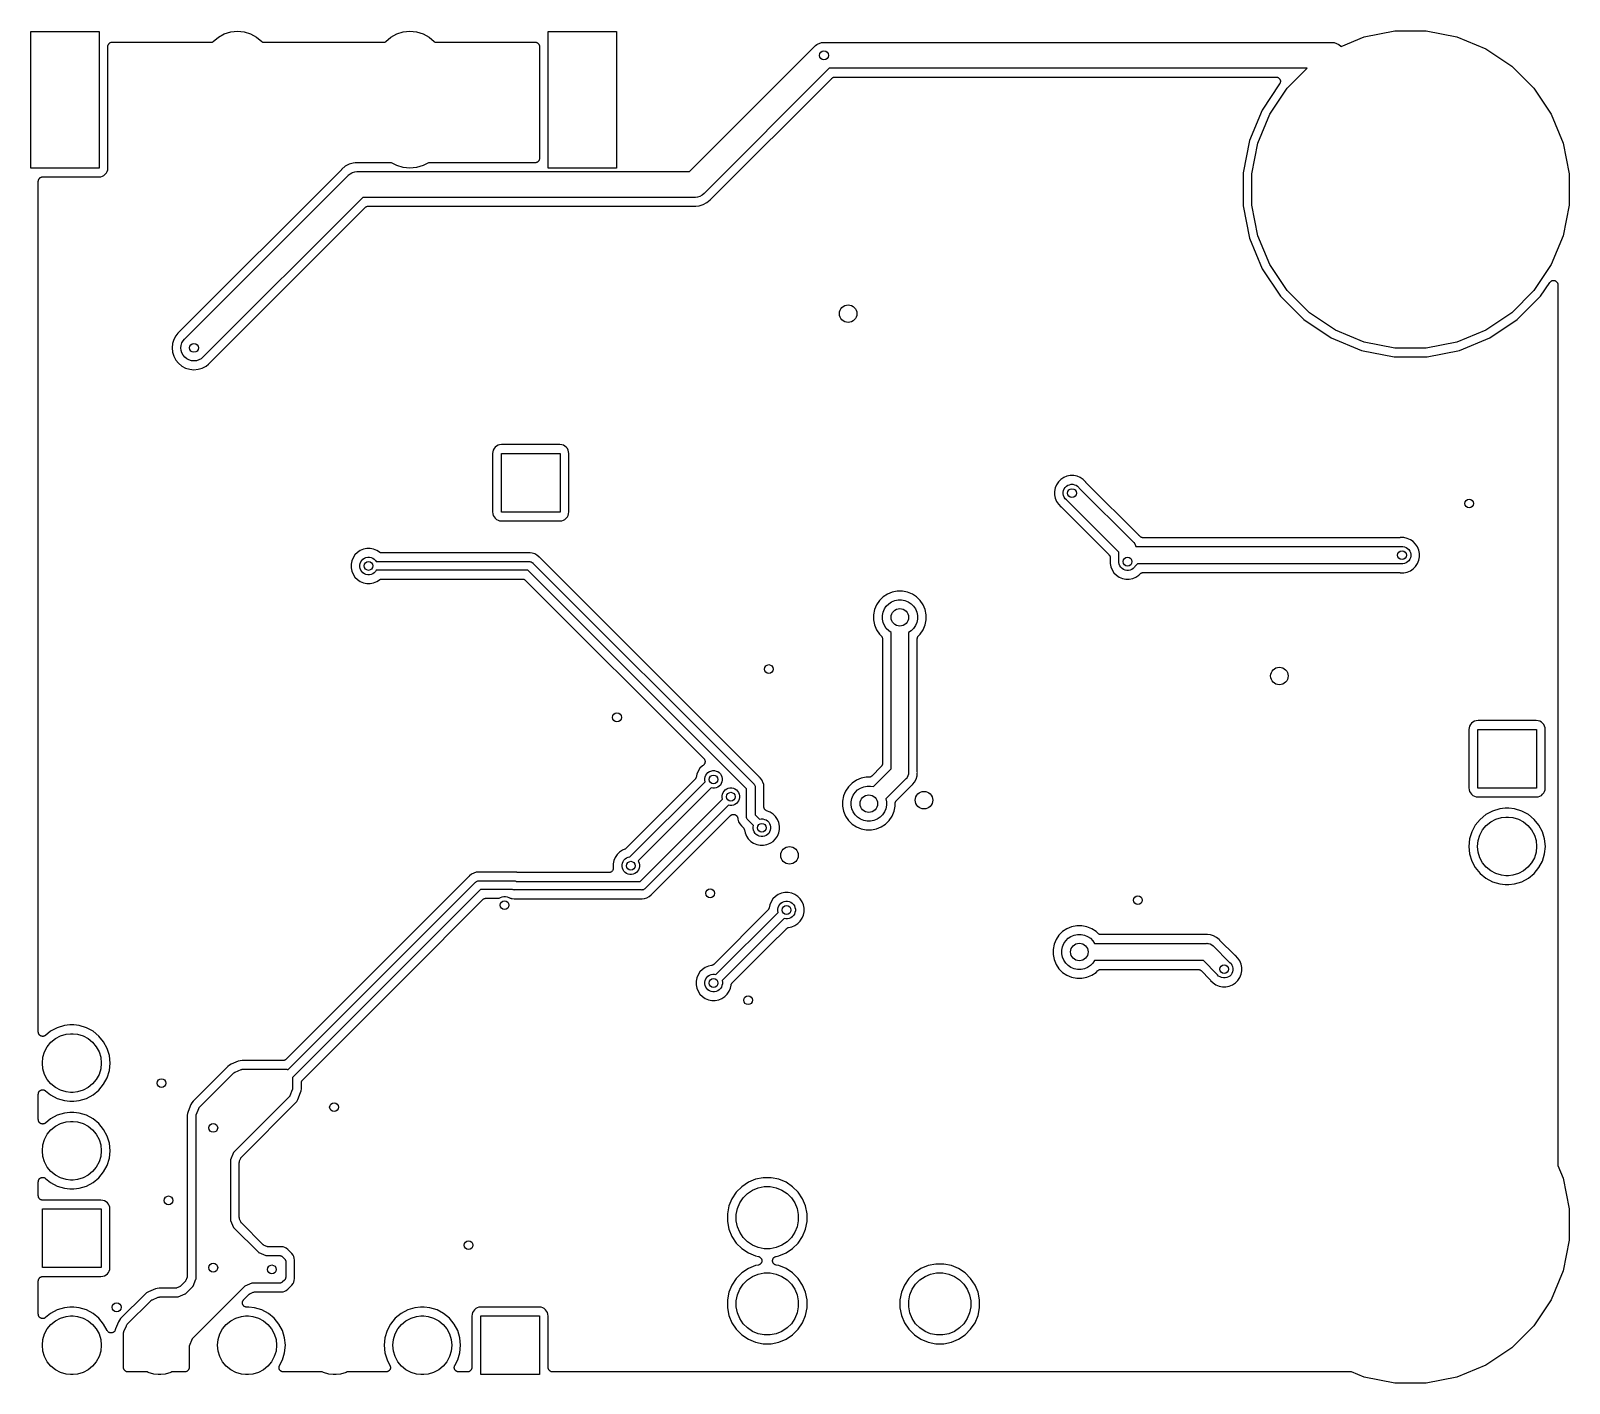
# Model space of a CAD drawing. Extents: x 150.4 to 195, y -135.4 to -96.2.
import ezdxf

# ---------------------------------------------------------------- set-up
doc = ezdxf.new("R2010")
doc.units = 0
doc.header["$MEASUREMENT"] = 0
doc.layers.add('BLACK', color=7, linetype='CONTINUOUS')

msp = doc.modelspace()

# ---------------------------------------------------------------- linework, layer by layer
at = {"layer": 'BLACK', "linetype": 'CONTINUOUS'}
for p, q in [((150.41, -100.18), (150.41, -96.22)), ((150.41, -96.22), (152.39, -96.22)), ((152.39, -96.22), (152.39, -100.18)), ((155.847, -96.3829), (156.019, -96.2909)), ((156.019, -96.2909), (156.206, -96.2343)), ((156.206, -96.2343), (156.4, -96.2152)), ((156.4, -96.2152), (156.594, -96.2343)), ((156.594, -96.2343), (156.781, -96.2909)), ((156.781, -96.2909), (156.953, -96.3829)), ((160.847, -96.3829), (161.019, -96.2909)), ((161.019, -96.2909), (161.206, -96.2343)), ((161.206, -96.2343), (161.4, -96.2152)), ((161.4, -96.2152), (161.594, -96.2343)), ((161.594, -96.2343), (161.781, -96.2909)), ((161.781, -96.2909), (161.953, -96.3829)), ((165.41, -100.18), (165.41, -96.22)), ((165.41, -96.22), (167.39, -96.22)), ((167.39, -96.22), (167.39, -100.18)), ((189.058, -96.3768), (189.947, -96.2)), ((189.947, -96.2), (190.853, -96.2)), ((190.853, -96.2), (191.742, -96.3768)), ((152.646, -96.6542), (152.647, -96.6423)), ((152.646, -96.6551), (152.646, -96.6542)), ((152.646, -96.656), (152.646, -96.6551)), ((152.646, -96.6551), (152.646, -96.6551)), ((152.646, -96.6551), (152.646, -96.6551)), ((152.646, -100.174), (152.646, -96.656)), ((152.647, -96.6423), (152.648, -96.6305)), ((152.648, -96.6305), (152.649, -96.63)), ((152.649, -96.6296), (152.652, -96.6182)), ((152.649, -96.63), (152.649, -96.6296)), ((152.652, -96.6182), (152.656, -96.6068)), ((152.656, -96.606), (152.662, -96.5955)), ((152.656, -96.6064), (152.656, -96.606)), ((152.656, -96.6068), (152.656, -96.6064)), ((152.662, -96.5955), (152.668, -96.585)), ((152.668, -96.5842), (152.676, -96.5751)), ((152.668, -96.5846), (152.668, -96.5842)), ((152.668, -96.585), (152.668, -96.5846)), ((152.676, -96.5751), (152.683, -96.5659)), ((152.683, -96.5659), (152.684, -96.5656)), ((152.684, -96.5653), (152.693, -96.5578)), ((152.684, -96.5656), (152.684, -96.5653)), ((152.693, -96.5578), (152.703, -96.5502)), ((152.703, -96.5497), (152.714, -96.5442)), ((152.703, -96.55), (152.703, -96.5497)), ((152.703, -96.5502), (152.703, -96.55)), ((152.714, -96.5442), (152.724, -96.5386)), ((152.724, -96.5386), (152.725, -96.5385)), ((152.725, -96.5382), (152.737, -96.5349)), ((152.725, -96.5385), (152.725, -96.5382)), ((152.737, -96.5349), (152.748, -96.5314)), ((152.748, -96.5314), (152.749, -96.5314)), ((152.749, -96.5312), (152.761, -96.5302)), ((152.749, -96.5314), (152.749, -96.5312)), ((152.761, -96.5302), (152.773, -96.529)), ((152.773, -96.529), (155.678, -96.529)), ((155.678, -96.529), (155.697, -96.5066)), ((155.697, -96.5066), (155.847, -96.3829)), ((156.953, -96.3829), (157.103, -96.5066)), ((157.103, -96.5066), (157.122, -96.529)), ((157.122, -96.529), (160.678, -96.529)), ((160.678, -96.529), (160.697, -96.5066)), ((160.697, -96.5066), (160.847, -96.3829)), ((161.953, -96.3829), (162.103, -96.5066)), ((162.103, -96.5066), (162.122, -96.529)), ((162.122, -96.529), (165.027, -96.529)), ((165.027, -96.529), (165.028, -96.529)), ((165.028, -96.529), (165.028, -96.529)), ((165.028, -96.529), (165.028, -96.529)), ((165.028, -96.529), (165.029, -96.529)), ((165.029, -96.529), (165.041, -96.5303)), ((165.041, -96.5303), (165.053, -96.5316)), ((165.053, -96.5316), (165.053, -96.5317)), ((165.053, -96.5317), (165.054, -96.5318)), ((165.054, -96.5318), (165.065, -96.5354)), ((165.065, -96.5354), (165.076, -96.5389)), ((165.076, -96.5389), (165.077, -96.5391)), ((165.077, -96.5391), (165.077, -96.5393)), ((165.077, -96.5393), (165.088, -96.545)), ((165.088, -96.545), (165.098, -96.5507)), ((165.098, -96.5507), (165.099, -96.551)), ((165.099, -96.551), (165.099, -96.5512)), ((165.099, -96.5512), (165.108, -96.5589)), ((165.108, -96.5589), (165.117, -96.5665)), ((165.117, -96.5665), (165.118, -96.5669)), ((165.118, -96.5669), (165.118, -96.5671)), ((165.118, -96.5671), (165.125, -96.5765)), ((165.125, -96.5765), (165.133, -96.5857)), ((165.133, -96.5857), (165.133, -96.5861)), ((165.133, -96.5861), (165.133, -96.5865)), ((165.133, -96.5865), (165.139, -96.5971)), ((165.139, -96.5971), (165.145, -96.6076)), ((165.145, -96.6076), (165.145, -96.608)), ((165.145, -96.608), (165.145, -96.6084)), ((165.145, -96.6084), (165.148, -96.6199)), ((165.148, -96.6199), (165.152, -96.6313)), ((165.152, -96.6313), (165.152, -96.6318)), ((165.152, -96.6318), (165.152, -96.6322)), ((165.152, -96.6322), (165.153, -96.6441)), ((165.153, -96.6441), (165.154, -96.656)), ((165.154, -96.656), (165.154, -99.899)), ((169.502, -100.28), (173.122, -96.6604)), ((173.122, -96.6604), (173.134, -96.6461)), ((173.134, -96.6461), (173.158, -96.6261)), ((173.158, -96.6261), (173.191, -96.5992)), ((173.191, -96.5992), (173.235, -96.5754)), ((173.235, -96.5754), (173.256, -96.5644)), ((173.256, -96.5644), (173.326, -96.5429)), ((173.326, -96.5429), (173.382, -96.5375)), ((173.382, -96.5375), (173.4, -96.5357)), ((173.382, -96.5375), (173.382, -96.5375)), ((173.4, -96.5357), (173.418, -96.5375)), ((173.418, -96.5375), (188.094, -96.5375)), ((188.094, -96.5375), (188.112, -96.5357)), ((188.112, -96.5357), (188.131, -96.5375)), ((188.131, -96.5375), (188.131, -96.5375)), ((188.131, -96.5375), (188.186, -96.5429)), ((188.186, -96.5429), (188.257, -96.5644)), ((188.257, -96.5644), (188.322, -96.5992)), ((188.322, -96.5992), (188.379, -96.6461)), ((188.379, -96.6461), (188.386, -96.6551)), ((188.386, -96.6551), (189.058, -96.3768)), ((191.742, -96.3768), (192.579, -96.7235)), ((192.579, -96.7235), (193.332, -97.2269)), ((173.555, -97.2875), (169.936, -100.907)), ((170.129, -101.074), (173.623, -97.5787)), ((187.407, -97.2875), (173.555, -97.2875)), ((173.623, -97.5787), (173.624, -97.5784)), ((173.624, -97.5784), (173.625, -97.5775)), ((173.624, -97.5784), (173.624, -97.5784)), ((173.624, -97.5784), (173.624, -97.5784)), ((173.625, -97.5775), (173.634, -97.5701)), ((173.634, -97.5701), (173.643, -97.5627)), ((173.643, -97.5624), (173.644, -97.562)), ((173.643, -97.5627), (173.643, -97.5624)), ((173.644, -97.562), (173.654, -97.5566)), ((173.654, -97.5566), (173.665, -97.5511)), ((173.665, -97.5509), (173.666, -97.5506)), ((173.665, -97.5511), (173.665, -97.5509)), ((173.666, -97.5506), (173.677, -97.5473)), ((173.677, -97.5473), (173.688, -97.5439)), ((173.688, -97.5439), (173.689, -97.5439)), ((173.689, -97.5439), (173.69, -97.5437)), ((173.69, -97.5437), (173.701, -97.5426)), ((173.701, -97.5426), (173.713, -97.5415)), ((173.713, -97.5415), (186.502, -97.5415)), ((186.502, -97.5415), (186.503, -97.5415)), ((186.503, -97.5415), (186.503, -97.5415)), ((186.503, -97.5415), (186.503, -97.5415)), ((186.503, -97.5415), (186.504, -97.5415)), ((186.504, -97.5415), (186.516, -97.5429)), ((186.516, -97.5429), (186.528, -97.5442)), ((186.528, -97.5442), (186.528, -97.5442)), ((186.528, -97.5442), (186.528, -97.5443)), ((186.528, -97.5443), (186.54, -97.548)), ((186.54, -97.548), (186.551, -97.5516)), ((186.551, -97.5516), (186.552, -97.5517)), ((186.552, -97.5517), (186.552, -97.5518)), ((186.552, -97.5518), (186.563, -97.5577)), ((186.563, -97.5577), (186.573, -97.5634)), ((186.573, -97.5634), (186.573, -97.5636)), ((186.573, -97.5636), (186.574, -97.5637)), ((186.574, -97.5637), (186.583, -97.5715)), ((186.583, -97.5715), (186.592, -97.5792)), ((186.592, -97.5792), (186.592, -97.5795)), ((186.592, -97.5795), (186.593, -97.5796)), ((186.593, -97.5796), (186.6, -97.5892)), ((186.6, -97.5892), (186.608, -97.5985)), ((186.608, -97.5985), (186.608, -97.5987)), ((186.608, -97.5987), (186.608, -97.599)), ((186.608, -97.599), (186.614, -97.6097)), ((186.614, -97.6097), (186.619, -97.6204)), ((186.619, -97.6204), (186.619, -97.6207)), ((186.619, -97.6207), (186.62, -97.6209)), ((186.62, -97.6209), (186.623, -97.6325)), ((186.623, -97.6325), (186.626, -97.6442)), ((186.626, -97.6442), (186.626, -97.6444)), ((186.626, -97.6444), (186.627, -97.6447)), ((186.627, -97.6447), (186.628, -97.6567)), ((186.827, -97.8677), (187.407, -97.2875)), ((193.332, -97.2269), (193.973, -97.8677)), ((186.607, -97.7391), (186.098, -98.5008)), ((186.324, -98.6211), (186.827, -97.8677)), ((186.613, -97.7284), (186.607, -97.7391)), ((186.619, -97.7177), (186.613, -97.7284)), ((186.623, -97.7057), (186.619, -97.7172)), ((186.619, -97.7172), (186.619, -97.7174)), ((186.619, -97.7174), (186.619, -97.7177)), ((186.626, -97.694), (186.623, -97.7057)), ((186.628, -97.6814), (186.626, -97.6935)), ((186.626, -97.6935), (186.626, -97.6938)), ((186.626, -97.6938), (186.626, -97.694)), ((186.628, -97.6567), (186.629, -97.6688)), ((186.629, -97.6694), (186.628, -97.6814)), ((186.629, -97.6688), (186.629, -97.6691)), ((186.629, -97.6691), (186.629, -97.6694)), ((193.973, -97.8677), (194.476, -98.6211)), ((186.098, -98.5008), (185.733, -99.3841)), ((185.977, -99.4582), (186.324, -98.6211)), ((194.476, -98.6211), (194.823, -99.4582)), ((185.733, -99.3841), (185.546, -100.322)), ((185.8, -100.347), (185.977, -99.4582)), ((194.823, -99.4582), (195, -100.347)), ((152.39, -100.18), (150.41, -100.18)), ((152.57, -100.36), (152.602, -100.322)), ((152.602, -100.322), (152.626, -100.278)), ((152.626, -100.278), (152.64, -100.23)), ((152.64, -100.23), (152.646, -100.174)), ((159.406, -100.236), (154.674, -104.969)), ((159.41, -100.232), (159.406, -100.236)), ((159.414, -100.229), (159.41, -100.232)), ((159.415, -100.227), (159.414, -100.229)), ((159.43, -100.208), (159.415, -100.227)), ((159.526, -100.129), (159.43, -100.208)), ((159.635, -100.071), (159.526, -100.129)), ((159.754, -100.035), (159.635, -100.071)), ((159.668, -100.342), (159.716, -100.316)), ((159.716, -100.316), (159.733, -100.307)), ((159.733, -100.307), (159.804, -100.285)), ((159.817, -100.029), (159.754, -100.035)), ((159.804, -100.285), (159.859, -100.28)), ((159.877, -100.023), (159.817, -100.029)), ((159.859, -100.28), (159.877, -100.278)), ((159.859, -100.28), (159.859, -100.28)), ((159.902, -100.025), (159.877, -100.023)), ((159.877, -100.278), (159.896, -100.28)), ((159.896, -100.28), (169.502, -100.28)), ((159.907, -100.025), (159.902, -100.025)), ((159.913, -100.026), (159.907, -100.025)), ((159.914, -100.026), (159.913, -100.026)), ((160.864, -100.026), (159.914, -100.026)), ((161.019, -100.109), (160.864, -100.026)), ((161.206, -100.166), (161.019, -100.109)), ((161.4, -100.185), (161.206, -100.166)), ((161.594, -100.166), (161.4, -100.185)), ((161.781, -100.109), (161.594, -100.166)), ((161.936, -100.026), (161.781, -100.109)), ((165.027, -100.026), (161.936, -100.026)), ((165.039, -100.025), (165.027, -100.026)), ((165.051, -100.024), (165.039, -100.025)), ((165.052, -100.024), (165.051, -100.024)), ((165.051, -100.024), (165.051, -100.024)), ((165.063, -100.02), (165.052, -100.024)), ((165.075, -100.017), (165.063, -100.02)), ((165.076, -100.016), (165.075, -100.017)), ((165.075, -100.017), (165.075, -100.017)), ((165.086, -100.011), (165.076, -100.016)), ((165.097, -100.005), (165.086, -100.011)), ((165.107, -99.9972), (165.097, -100.005)), ((165.097, -100.005), (165.097, -100.005)), ((165.097, -100.005), (165.097, -100.005)), ((165.116, -99.9897), (165.107, -99.9972)), ((165.117, -99.9891), (165.116, -99.9894)), ((165.116, -99.9894), (165.116, -99.9897)), ((165.124, -99.9799), (165.117, -99.9891)), ((165.132, -99.9708), (165.124, -99.9799)), ((165.138, -99.9595), (165.132, -99.97)), ((165.132, -99.97), (165.132, -99.9704)), ((165.132, -99.9704), (165.132, -99.9708)), ((165.144, -99.949), (165.138, -99.9595)), ((165.148, -99.9368), (165.144, -99.9482)), ((165.144, -99.9482), (165.144, -99.9486)), ((165.144, -99.9486), (165.144, -99.949)), ((165.151, -99.9254), (165.148, -99.9368)), ((165.152, -99.9245), (165.151, -99.925)), ((165.151, -99.925), (165.151, -99.9254)), ((165.153, -99.9127), (165.152, -99.9245)), ((165.154, -99.9008), (165.153, -99.9127)), ((165.154, -99.899), (165.154, -99.8999)), ((165.154, -99.8999), (165.154, -99.8999)), ((165.154, -99.8999), (165.154, -99.8999)), ((165.154, -99.8999), (165.154, -99.9008)), ((167.39, -100.18), (165.41, -100.18)), ((185.546, -100.322), (185.546, -101.278)), ((150.629, -100.561), (150.63, -100.549)), ((150.629, -100.562), (150.629, -100.561)), ((150.629, -100.563), (150.629, -100.562)), ((150.629, -100.562), (150.629, -100.562)), ((150.629, -100.562), (150.629, -100.562)), ((150.629, -125.22), (150.629, -100.563)), ((150.63, -100.549), (150.632, -100.537)), ((150.632, -100.536), (150.635, -100.525)), ((150.632, -100.537), (150.632, -100.536)), ((150.632, -100.537), (150.632, -100.537)), ((150.635, -100.525), (150.639, -100.514)), ((150.639, -100.513), (150.645, -100.502)), ((150.639, -100.514), (150.639, -100.513)), ((150.639, -100.513), (150.639, -100.513)), ((150.645, -100.502), (150.651, -100.492)), ((150.651, -100.491), (150.659, -100.482)), ((150.651, -100.492), (150.651, -100.491)), ((150.651, -100.491), (150.651, -100.491)), ((150.659, -100.482), (150.667, -100.473)), ((150.667, -100.472), (150.676, -100.465)), ((150.667, -100.473), (150.667, -100.472)), ((150.667, -100.472), (150.667, -100.472)), ((150.676, -100.465), (150.686, -100.457)), ((150.686, -100.457), (150.697, -100.451)), ((150.686, -100.457), (150.686, -100.457)), ((150.686, -100.457), (150.686, -100.457)), ((150.697, -100.451), (150.708, -100.445)), ((150.708, -100.445), (150.72, -100.442)), ((150.708, -100.445), (150.708, -100.445)), ((150.708, -100.445), (150.708, -100.445)), ((150.72, -100.442), (150.731, -100.438)), ((150.731, -100.438), (150.732, -100.438)), ((150.732, -100.438), (150.744, -100.437)), ((150.732, -100.438), (150.732, -100.438)), ((150.744, -100.437), (150.756, -100.436)), ((150.756, -100.436), (152.384, -100.436)), ((152.384, -100.436), (152.44, -100.43)), ((152.44, -100.43), (152.488, -100.416)), ((152.488, -100.416), (152.532, -100.392)), ((152.532, -100.392), (152.57, -100.36)), ((154.862, -105.14), (159.599, -100.403)), ((159.599, -100.403), (159.611, -100.389)), ((159.611, -100.389), (159.639, -100.365)), ((159.639, -100.365), (159.668, -100.342)), ((185.8, -101.253), (185.8, -100.347)), ((195, -100.347), (195, -101.253)), ((160.033, -101.03), (155.392, -105.67)), ((169.639, -101.03), (160.033, -101.03)), ((169.657, -101.032), (169.639, -101.03)), ((169.676, -101.03), (169.657, -101.032)), ((169.731, -101.025), (169.676, -101.03)), ((169.676, -101.03), (169.676, -101.03)), ((169.802, -101.003), (169.731, -101.025)), ((169.867, -100.968), (169.802, -101.003)), ((169.924, -100.921), (169.867, -100.968)), ((169.899, -101.239), (170.009, -101.181)), ((169.936, -100.907), (169.924, -100.921)), ((170.009, -101.181), (170.104, -101.102)), ((170.104, -101.102), (170.12, -101.083)), ((170.12, -101.083), (170.121, -101.081)), ((170.121, -101.081), (170.125, -101.078)), ((170.125, -101.078), (170.129, -101.074)), ((155.563, -105.859), (160.101, -101.321)), ((160.101, -101.321), (160.102, -101.32)), ((160.101, -101.321), (160.101, -101.321)), ((160.101, -101.321), (160.101, -101.321)), ((160.101, -101.321), (160.101, -101.321)), ((160.102, -101.32), (160.111, -101.313)), ((160.111, -101.313), (160.12, -101.305)), ((160.12, -101.305), (160.121, -101.305)), ((160.121, -101.304), (160.132, -101.299)), ((160.121, -101.305), (160.121, -101.304)), ((160.132, -101.299), (160.142, -101.294)), ((160.142, -101.294), (160.143, -101.293)), ((160.143, -101.293), (160.155, -101.29)), ((160.143, -101.293), (160.143, -101.293)), ((160.155, -101.29), (160.166, -101.286)), ((160.166, -101.286), (160.166, -101.286)), ((160.166, -101.286), (160.167, -101.286)), ((160.167, -101.286), (160.179, -101.285)), ((160.179, -101.285), (160.19, -101.284)), ((160.19, -101.284), (169.62, -101.284)), ((169.62, -101.284), (169.622, -101.284)), ((169.622, -101.284), (169.627, -101.285)), ((169.627, -101.285), (169.633, -101.285)), ((169.633, -101.285), (169.657, -101.287)), ((169.657, -101.287), (169.682, -101.285)), ((169.682, -101.285), (169.781, -101.275)), ((169.781, -101.275), (169.899, -101.239)), ((185.546, -101.278), (185.733, -102.216)), ((185.977, -102.142), (185.8, -101.253)), ((195, -101.253), (194.823, -102.142)), ((185.733, -102.216), (186.098, -103.099)), ((186.324, -102.979), (185.977, -102.142)), ((194.823, -102.142), (194.476, -102.979)), ((186.827, -103.732), (186.324, -102.979)), ((194.476, -102.979), (193.973, -103.732)), ((186.098, -103.099), (186.63, -103.894)), ((194.486, -103.452), (194.496, -103.446)), ((194.496, -103.446), (194.497, -103.446)), ((194.497, -103.446), (194.508, -103.442)), ((194.497, -103.446), (194.497, -103.446)), ((194.508, -103.442), (194.52, -103.439)), ((194.52, -103.439), (194.52, -103.439)), ((194.52, -103.439), (194.521, -103.439)), ((194.521, -103.439), (194.533, -103.438)), ((194.533, -103.438), (194.545, -103.437)), ((194.545, -103.437), (194.545, -103.437)), ((194.545, -103.437), (194.545, -103.437)), ((194.545, -103.437), (194.557, -103.438)), ((194.557, -103.438), (194.57, -103.439)), ((194.57, -103.439), (194.57, -103.439)), ((194.57, -103.439), (194.57, -103.439)), ((194.57, -103.439), (194.581, -103.443)), ((194.581, -103.443), (194.593, -103.447)), ((194.593, -103.447), (194.593, -103.447)), ((194.593, -103.447), (194.594, -103.447)), ((194.594, -103.447), (194.604, -103.452)), ((186.63, -103.894), (187.306, -104.57)), ((187.468, -104.373), (186.827, -103.732)), ((193.973, -103.732), (193.332, -104.373)), ((193.494, -104.57), (194.17, -103.894)), ((194.17, -103.894), (194.438, -103.493)), ((194.438, -103.493), (194.439, -103.492)), ((194.439, -103.492), (194.448, -103.482)), ((194.439, -103.492), (194.439, -103.492)), ((194.439, -103.492), (194.439, -103.492)), ((194.439, -103.492), (194.439, -103.492)), ((194.448, -103.482), (194.455, -103.473)), ((194.455, -103.473), (194.465, -103.465)), ((194.455, -103.473), (194.455, -103.473)), ((194.455, -103.473), (194.455, -103.473)), ((194.465, -103.465), (194.474, -103.457)), ((194.474, -103.457), (194.475, -103.457)), ((194.475, -103.457), (194.486, -103.452)), ((194.475, -103.457), (194.475, -103.457)), ((194.604, -103.452), (194.615, -103.458)), ((194.615, -103.458), (194.615, -103.458)), ((194.615, -103.458), (194.615, -103.459)), ((194.615, -103.459), (194.625, -103.466)), ((194.625, -103.466), (194.634, -103.474)), ((194.634, -103.474), (194.634, -103.474)), ((194.634, -103.474), (194.634, -103.474)), ((194.634, -103.474), (194.642, -103.484)), ((194.642, -103.484), (194.65, -103.493)), ((194.65, -103.493), (194.65, -103.493)), ((194.65, -103.493), (194.65, -103.494)), ((194.65, -103.494), (194.656, -103.504)), ((194.656, -103.504), (194.661, -103.515)), ((194.661, -103.515), (194.661, -103.515)), ((194.661, -103.515), (194.662, -103.516)), ((194.662, -103.516), (194.665, -103.527)), ((194.665, -103.527), (194.669, -103.539)), ((194.669, -103.539), (194.669, -103.539)), ((194.669, -103.539), (194.669, -103.539)), ((194.669, -103.539), (194.67, -103.552)), ((194.67, -103.552), (194.671, -103.564)), ((194.671, -103.564), (194.671, -129.091)), ((187.306, -104.57), (188.101, -105.102)), ((188.221, -104.876), (187.468, -104.373)), ((193.332, -104.373), (192.579, -104.876)), ((192.699, -105.102), (193.494, -104.57)), ((154.556, -105.15), (154.52, -105.269)), ((154.615, -105.041), (154.556, -105.15)), ((154.674, -104.969), (154.615, -105.041)), ((154.792, -105.248), (154.827, -105.183)), ((154.827, -105.183), (154.862, -105.14)), ((188.101, -105.102), (188.984, -105.467)), ((189.058, -105.223), (188.221, -104.876)), ((189.947, -105.4), (189.058, -105.223)), ((191.742, -105.223), (190.853, -105.4)), ((192.579, -104.876), (191.742, -105.223)), ((191.816, -105.467), (192.699, -105.102)), ((154.52, -105.269), (154.508, -105.392)), ((154.508, -105.392), (154.52, -105.515)), ((154.52, -105.515), (154.556, -105.634)), ((154.556, -105.634), (154.615, -105.743)), ((154.763, -105.392), (154.771, -105.319)), ((154.771, -105.466), (154.763, -105.392)), ((154.771, -105.319), (154.792, -105.248)), ((154.792, -105.536), (154.771, -105.466)), ((154.827, -105.602), (154.792, -105.536)), ((154.874, -105.659), (154.827, -105.602)), ((154.931, -105.705), (154.874, -105.659)), ((155.392, -105.67), (155.35, -105.705)), ((188.984, -105.467), (189.922, -105.654)), ((189.922, -105.654), (190.878, -105.654)), ((190.853, -105.4), (189.947, -105.4)), ((190.878, -105.654), (191.816, -105.467)), ((154.615, -105.743), (154.693, -105.839)), ((154.693, -105.839), (154.789, -105.918)), ((154.789, -105.918), (154.898, -105.976)), ((154.898, -105.976), (155.017, -106.012)), ((154.996, -105.74), (154.931, -105.705)), ((155.067, -105.762), (154.996, -105.74)), ((155.017, -106.012), (155.14, -106.024)), ((155.14, -105.769), (155.067, -105.762)), ((155.214, -105.762), (155.14, -105.769)), ((155.14, -106.024), (155.263, -106.012)), ((155.284, -105.74), (155.214, -105.762)), ((155.263, -106.012), (155.382, -105.976)), ((155.35, -105.705), (155.284, -105.74)), ((155.382, -105.976), (155.491, -105.918)), ((155.491, -105.918), (155.563, -105.859)), ((163.814, -108.352), (163.8, -108.4)), ((163.838, -108.308), (163.814, -108.352)), ((163.87, -108.27), (163.838, -108.308)), ((163.908, -108.238), (163.87, -108.27)), ((163.952, -108.214), (163.908, -108.238)), ((164, -108.2), (163.952, -108.214)), ((164.056, -108.194), (164, -108.2)), ((165.744, -108.194), (164.056, -108.194)), ((165.8, -108.2), (165.744, -108.194)), ((165.848, -108.214), (165.8, -108.2)), ((165.892, -108.238), (165.848, -108.214)), ((165.93, -108.27), (165.892, -108.238)), ((165.962, -108.308), (165.93, -108.27)), ((165.986, -108.352), (165.962, -108.308)), ((166, -108.4), (165.986, -108.352)), ((163.8, -108.4), (163.794, -108.456)), ((163.794, -108.456), (163.794, -110.144)), ((164.05, -110.15), (164.05, -108.45)), ((164.05, -108.45), (165.75, -108.45)), ((165.75, -108.45), (165.75, -110.15)), ((166.006, -108.456), (166, -108.4)), ((166.006, -110.144), (166.006, -108.456)), ((180.264, -109.205), (180.193, -109.276)), ((180.347, -109.15), (180.264, -109.205)), ((180.439, -109.112), (180.347, -109.15)), ((180.537, -109.092), (180.439, -109.112)), ((180.638, -109.092), (180.537, -109.092)), ((180.736, -109.112), (180.638, -109.092)), ((180.828, -109.15), (180.736, -109.112)), ((180.911, -109.205), (180.828, -109.15)), ((180.982, -109.276), (180.911, -109.205)), ((180.099, -109.452), (180.079, -109.55)), ((180.079, -109.55), (180.079, -109.65)), ((180.079, -109.65), (180.099, -109.748)), ((180.137, -109.359), (180.099, -109.452)), ((180.193, -109.276), (180.137, -109.359)), ((180.333, -109.575), (180.343, -109.526)), ((180.333, -109.625), (180.333, -109.575)), ((180.343, -109.674), (180.333, -109.625)), ((180.343, -109.526), (180.362, -109.48)), ((180.362, -109.72), (180.343, -109.674)), ((180.362, -109.48), (180.39, -109.438)), ((180.39, -109.438), (180.426, -109.403)), ((180.426, -109.403), (180.467, -109.375)), ((180.467, -109.375), (180.513, -109.356)), ((180.513, -109.356), (180.562, -109.346)), ((180.562, -109.346), (180.613, -109.346)), ((180.613, -109.346), (180.662, -109.356)), ((180.662, -109.356), (180.708, -109.375)), ((180.708, -109.375), (180.749, -109.403)), ((180.749, -109.403), (180.785, -109.438)), ((180.785, -109.438), (180.796, -109.455)), ((180.796, -109.455), (182.368, -111.027)), ((180.987, -109.283), (180.982, -109.276)), ((180.994, -109.292), (180.987, -109.283)), ((181.001, -109.301), (180.994, -109.292)), ((181.002, -109.302), (181.001, -109.301)), ((182.534, -110.834), (181.002, -109.302)), ((180.099, -109.748), (180.137, -109.841)), ((180.137, -109.841), (180.193, -109.924)), ((180.193, -109.924), (180.264, -109.995)), ((180.264, -109.995), (180.27, -109.999)), ((180.27, -109.999), (180.27, -109.999)), ((180.27, -109.999), (180.27, -109.999)), ((180.27, -109.999), (180.272, -110)), ((180.272, -110), (180.281, -110.007)), ((180.281, -110.007), (180.29, -110.015)), ((180.29, -110.015), (181.659, -111.384)), ((180.39, -109.762), (180.362, -109.72)), ((180.426, -109.797), (180.39, -109.762)), ((180.443, -109.809), (180.426, -109.797)), ((181.95, -111.316), (180.443, -109.809)), ((163.794, -110.144), (163.8, -110.2)), ((163.8, -110.2), (163.814, -110.248)), ((163.814, -110.248), (163.838, -110.292)), ((163.838, -110.292), (163.87, -110.33)), ((163.87, -110.33), (163.908, -110.362)), ((163.908, -110.362), (163.952, -110.386)), ((163.952, -110.386), (164, -110.4)), ((164, -110.4), (164.056, -110.406)), ((165.75, -110.15), (164.05, -110.15)), ((164.056, -110.406), (165.744, -110.406)), ((165.744, -110.406), (165.8, -110.4)), ((165.8, -110.4), (165.848, -110.386)), ((165.848, -110.386), (165.892, -110.362)), ((165.892, -110.362), (165.93, -110.33)), ((165.93, -110.33), (165.962, -110.292)), ((165.962, -110.292), (165.986, -110.248)), ((165.986, -110.248), (166, -110.2)), ((166, -110.2), (166.006, -110.144)), ((182.368, -111.027), (182.378, -111.035)), ((182.539, -110.838), (182.534, -110.834)), ((182.542, -110.841), (182.539, -110.838)), ((182.544, -110.843), (182.542, -110.841)), ((182.56, -110.856), (182.544, -110.843)), ((182.562, -110.858), (182.56, -110.856)), ((182.567, -110.862), (182.562, -110.858)), ((182.572, -110.867), (182.567, -110.862)), ((182.576, -110.87), (182.572, -110.867)), ((182.581, -110.874), (182.576, -110.87)), ((182.587, -110.877), (182.581, -110.874)), ((182.592, -110.881), (182.587, -110.877)), ((182.597, -110.883), (182.592, -110.881)), ((182.602, -110.886), (182.597, -110.883)), ((182.609, -110.888), (182.602, -110.886)), ((182.615, -110.89), (182.609, -110.888)), ((182.621, -110.892), (182.615, -110.89)), ((182.626, -110.893), (182.621, -110.892)), ((182.633, -110.894), (182.626, -110.893)), ((182.639, -110.895), (182.633, -110.894)), ((182.645, -110.895), (182.639, -110.895)), ((182.651, -110.896), (182.645, -110.895)), ((182.652, -110.896), (182.651, -110.896)), ((190.071, -110.896), (182.652, -110.896)), ((190.083, -110.895), (190.071, -110.896)), ((190.094, -110.894), (190.083, -110.895)), ((190.096, -110.894), (190.094, -110.894)), ((190.104, -110.892), (190.096, -110.894)), ((190.204, -110.892), (190.104, -110.892)), ((190.302, -110.912), (190.204, -110.892)), ((190.395, -110.95), (190.302, -110.912)), ((190.478, -111.005), (190.395, -110.95)), ((190.549, -111.076), (190.478, -111.005)), ((159.75, -111.472), (159.712, -111.564)), ((159.805, -111.389), (159.75, -111.472)), ((159.876, -111.318), (159.805, -111.389)), ((159.959, -111.262), (159.876, -111.318)), ((160.052, -111.224), (159.959, -111.262)), ((160.15, -111.204), (160.052, -111.224)), ((160.08, -111.487), (160.126, -111.468)), ((160.126, -111.468), (160.175, -111.459)), ((160.25, -111.204), (160.15, -111.204)), ((160.175, -111.459), (160.225, -111.459)), ((160.225, -111.459), (160.274, -111.468)), ((160.348, -111.224), (160.25, -111.204)), ((160.274, -111.468), (160.32, -111.487)), ((160.441, -111.262), (160.348, -111.224)), ((160.515, -111.312), (160.441, -111.262)), ((160.525, -111.318), (160.515, -111.312)), ((160.536, -111.323), (160.525, -111.318)), ((160.537, -111.324), (160.536, -111.323)), ((160.536, -111.323), (160.536, -111.323)), ((160.548, -111.327), (160.537, -111.324)), ((160.559, -111.331), (160.548, -111.327)), ((160.56, -111.331), (160.559, -111.331)), ((160.561, -111.331), (160.56, -111.331)), ((160.572, -111.332), (160.561, -111.331)), ((160.584, -111.333), (160.572, -111.332)), ((160.585, -111.333), (160.584, -111.333)), ((160.586, -111.334), (160.585, -111.333)), ((160.585, -111.333), (160.585, -111.334)), ((160.585, -111.334), (160.585, -111.333)), ((164.845, -111.334), (160.586, -111.334)), ((164.85, -111.333), (164.845, -111.334)), ((164.855, -111.333), (164.85, -111.333)), ((164.857, -111.333), (164.855, -111.333)), ((164.869, -111.332), (164.857, -111.333)), ((164.882, -111.333), (164.869, -111.332)), ((164.944, -111.339), (164.882, -111.333)), ((164.882, -111.333), (164.882, -111.333)), ((165.015, -111.361), (164.944, -111.339)), ((165.081, -111.396), (165.015, -111.361)), ((165.139, -111.443), (165.081, -111.396)), ((165.147, -111.453), (165.139, -111.443)), ((165.15, -111.457), (165.147, -111.453)), ((165.154, -111.461), (165.15, -111.457)), ((165.155, -111.462), (165.154, -111.461)), ((171.529, -117.837), (165.155, -111.462)), ((181.659, -111.384), (181.659, -111.384)), ((181.659, -111.384), (181.659, -111.384)), ((181.659, -111.384), (181.659, -111.384)), ((181.659, -111.384), (181.66, -111.385)), ((181.66, -111.385), (181.667, -111.395)), ((181.667, -111.395), (181.675, -111.404)), ((181.675, -111.404), (181.675, -111.404)), ((181.675, -111.404), (181.676, -111.405)), ((181.676, -111.405), (181.681, -111.415)), ((181.681, -111.415), (181.686, -111.425)), ((181.686, -111.425), (181.687, -111.426)), ((181.687, -111.426), (181.687, -111.427)), ((181.687, -111.427), (181.69, -111.438)), ((181.69, -111.438), (181.694, -111.449)), ((181.694, -111.449), (181.694, -111.45)), ((181.694, -111.45), (181.694, -111.451)), ((181.694, -111.451), (181.695, -111.462)), ((181.695, -111.462), (181.696, -111.474)), ((181.696, -111.474), (181.696, -111.505)), ((181.95, -111.542), (181.95, -111.316)), ((182.378, -111.035), (182.409, -111.073)), ((182.409, -111.073), (182.432, -111.116)), ((182.432, -111.116), (182.442, -111.15)), ((182.442, -111.15), (190.109, -111.15)), ((190.109, -111.15), (190.129, -111.146)), ((190.129, -111.146), (190.179, -111.146)), ((190.179, -111.146), (190.228, -111.156)), ((190.228, -111.156), (190.274, -111.175)), ((190.274, -111.175), (190.316, -111.203)), ((190.316, -111.203), (190.351, -111.238)), ((190.351, -111.238), (190.379, -111.28)), ((190.379, -111.28), (190.398, -111.326)), ((190.398, -111.474), (190.379, -111.52)), ((190.398, -111.326), (190.408, -111.375)), ((190.408, -111.425), (190.398, -111.474)), ((190.408, -111.375), (190.408, -111.425)), ((190.604, -111.159), (190.549, -111.076)), ((190.642, -111.252), (190.604, -111.159)), ((190.662, -111.35), (190.642, -111.252)), ((190.642, -111.548), (190.662, -111.45)), ((190.662, -111.45), (190.662, -111.35)), ((159.712, -111.564), (159.692, -111.662)), ((159.692, -111.662), (159.692, -111.763)), ((159.692, -111.763), (159.712, -111.861)), ((159.712, -111.861), (159.75, -111.953)), ((159.946, -111.687), (159.956, -111.638)), ((159.946, -111.738), (159.946, -111.687)), ((159.956, -111.787), (159.946, -111.738)), ((159.956, -111.638), (159.975, -111.592)), ((159.975, -111.833), (159.956, -111.787)), ((159.975, -111.592), (160.003, -111.551)), ((160.003, -111.874), (159.975, -111.833)), ((160.003, -111.551), (160.038, -111.515)), ((160.038, -111.91), (160.003, -111.874)), ((160.038, -111.515), (160.08, -111.487)), ((160.08, -111.938), (160.038, -111.91)), ((160.32, -111.487), (160.362, -111.515)), ((160.362, -111.91), (160.32, -111.938)), ((160.362, -111.515), (160.397, -111.551)), ((160.397, -111.874), (160.362, -111.91)), ((160.397, -111.551), (160.422, -111.587)), ((160.422, -111.837), (160.397, -111.874)), ((160.422, -111.587), (164.863, -111.587)), ((164.818, -111.837), (160.422, -111.837)), ((171.154, -118.174), (164.818, -111.837)), ((164.863, -111.587), (164.869, -111.587)), ((164.869, -111.587), (164.876, -111.587)), ((164.876, -111.587), (164.876, -111.587)), ((164.876, -111.587), (164.894, -111.589)), ((164.894, -111.589), (164.917, -111.596)), ((164.917, -111.596), (164.939, -111.608)), ((164.939, -111.608), (164.958, -111.624)), ((164.958, -111.624), (164.962, -111.628)), ((164.962, -111.628), (171.363, -118.029)), ((181.694, -111.53), (181.692, -111.537)), ((181.692, -111.537), (181.692, -111.638)), ((181.692, -111.638), (181.712, -111.736)), ((181.695, -111.518), (181.694, -111.53)), ((181.696, -111.507), (181.695, -111.518)), ((181.696, -111.505), (181.696, -111.505)), ((181.696, -111.505), (181.696, -111.505)), ((181.696, -111.505), (181.696, -111.505)), ((181.696, -111.505), (181.696, -111.507)), ((181.712, -111.736), (181.75, -111.828)), ((181.75, -111.828), (181.805, -111.911)), ((181.805, -111.911), (181.876, -111.982)), ((181.946, -111.562), (181.95, -111.542)), ((181.946, -111.613), (181.946, -111.562)), ((181.956, -111.662), (181.946, -111.613)), ((181.975, -111.708), (181.956, -111.662)), ((182.003, -111.749), (181.975, -111.708)), ((182.038, -111.785), (182.003, -111.749)), ((182.08, -111.813), (182.038, -111.785)), ((182.126, -111.832), (182.08, -111.813)), ((182.175, -111.841), (182.126, -111.832)), ((182.225, -111.841), (182.175, -111.841)), ((182.274, -111.832), (182.225, -111.841)), ((182.32, -111.813), (182.274, -111.832)), ((182.362, -111.785), (182.32, -111.813)), ((182.397, -111.749), (182.362, -111.785)), ((182.409, -111.732), (182.397, -111.749)), ((182.491, -111.65), (182.409, -111.732)), ((190.109, -111.65), (182.491, -111.65)), ((182.585, -111.924), (182.596, -111.919)), ((182.596, -111.919), (182.606, -111.914)), ((182.606, -111.914), (182.607, -111.913)), ((182.607, -111.913), (182.619, -111.91)), ((182.607, -111.913), (182.607, -111.913)), ((182.619, -111.91), (182.63, -111.906)), ((182.63, -111.906), (182.631, -111.906)), ((182.631, -111.906), (182.643, -111.905)), ((182.631, -111.906), (182.631, -111.906)), ((182.643, -111.905), (182.655, -111.904)), ((182.655, -111.904), (190.071, -111.904)), ((190.071, -111.904), (190.071, -111.904)), ((190.071, -111.904), (190.071, -111.904)), ((190.071, -111.904), (190.071, -111.904)), ((190.071, -111.904), (190.073, -111.904)), ((190.073, -111.904), (190.085, -111.905)), ((190.085, -111.905), (190.096, -111.906)), ((190.096, -111.906), (190.104, -111.908)), ((190.104, -111.908), (190.204, -111.908)), ((190.129, -111.654), (190.109, -111.65)), ((190.179, -111.654), (190.129, -111.654)), ((190.228, -111.644), (190.179, -111.654)), ((190.204, -111.908), (190.302, -111.888)), ((190.274, -111.625), (190.228, -111.644)), ((190.316, -111.597), (190.274, -111.625)), ((190.302, -111.888), (190.395, -111.85)), ((190.351, -111.562), (190.316, -111.597)), ((190.379, -111.52), (190.351, -111.562)), ((190.395, -111.85), (190.478, -111.795)), ((190.478, -111.795), (190.549, -111.724)), ((190.549, -111.724), (190.604, -111.641)), ((190.604, -111.641), (190.642, -111.548)), ((159.75, -111.953), (159.805, -112.036)), ((159.805, -112.036), (159.876, -112.107)), ((159.876, -112.107), (159.959, -112.163)), ((159.959, -112.163), (160.052, -112.201)), ((160.052, -112.201), (160.15, -112.221)), ((160.126, -111.957), (160.08, -111.938)), ((160.175, -111.966), (160.126, -111.957)), ((160.15, -112.221), (160.25, -112.221)), ((160.225, -111.966), (160.175, -111.966)), ((160.274, -111.957), (160.225, -111.966)), ((160.25, -112.221), (160.348, -112.201)), ((160.32, -111.938), (160.274, -111.957)), ((160.348, -112.201), (160.441, -112.163)), ((160.441, -112.163), (160.515, -112.113)), ((160.515, -112.113), (160.517, -112.112)), ((160.515, -112.113), (160.515, -112.113)), ((160.515, -112.113), (160.515, -112.113)), ((160.515, -112.113), (160.515, -112.113)), ((160.517, -112.112), (160.527, -112.107)), ((160.527, -112.107), (160.537, -112.101)), ((160.537, -112.101), (160.538, -112.101)), ((160.538, -112.101), (160.539, -112.101)), ((160.539, -112.101), (160.55, -112.097)), ((160.55, -112.097), (160.561, -112.094)), ((160.561, -112.094), (160.562, -112.094)), ((160.562, -112.094), (160.574, -112.093)), ((160.562, -112.094), (160.562, -112.094)), ((160.574, -112.093), (160.586, -112.091)), ((160.586, -112.091), (164.66, -112.091)), ((164.66, -112.091), (164.66, -112.092)), ((164.66, -112.092), (164.66, -112.092)), ((164.66, -112.092), (164.66, -112.092)), ((164.66, -112.092), (164.662, -112.092)), ((164.662, -112.092), (164.673, -112.093)), ((164.673, -112.093), (164.685, -112.094)), ((164.685, -112.094), (164.686, -112.094)), ((164.686, -112.094), (164.686, -112.094)), ((164.686, -112.094), (164.697, -112.098)), ((164.697, -112.098), (164.709, -112.101)), ((164.709, -112.101), (164.709, -112.102)), ((164.709, -112.102), (164.71, -112.102)), ((164.71, -112.102), (164.72, -112.107)), ((164.72, -112.107), (164.73, -112.113)), ((164.73, -112.113), (164.731, -112.113)), ((164.731, -112.113), (164.732, -112.114)), ((164.732, -112.114), (164.741, -112.121)), ((164.741, -112.121), (164.75, -112.129)), ((164.75, -112.129), (169.916, -117.295)), ((181.876, -111.982), (181.959, -112.038)), ((181.959, -112.038), (182.052, -112.076)), ((182.052, -112.076), (182.15, -112.096)), ((182.15, -112.096), (182.25, -112.096)), ((182.25, -112.096), (182.348, -112.076)), ((182.348, -112.076), (182.441, -112.038)), ((182.441, -112.038), (182.524, -111.982)), ((182.524, -111.982), (182.565, -111.941)), ((182.565, -111.941), (182.566, -111.94)), ((182.565, -111.941), (182.565, -111.941)), ((182.565, -111.941), (182.565, -111.941)), ((182.565, -111.941), (182.565, -111.941)), ((182.566, -111.94), (182.575, -111.933)), ((182.575, -111.933), (182.584, -111.925)), ((182.584, -111.925), (182.585, -111.925)), ((182.585, -111.925), (182.585, -111.924)), ((175.008, -112.714), (174.925, -112.839)), ((175.114, -112.608), (175.008, -112.714)), ((175.239, -112.525), (175.114, -112.608)), ((175.205, -112.876), (175.276, -112.805)), ((175.378, -112.467), (175.239, -112.525)), ((175.276, -112.805), (175.359, -112.75)), ((175.359, -112.75), (175.452, -112.712)), ((175.525, -112.438), (175.378, -112.467)), ((175.452, -112.712), (175.55, -112.692)), ((175.675, -112.438), (175.525, -112.438)), ((175.55, -112.692), (175.65, -112.692)), ((175.65, -112.692), (175.748, -112.712)), ((175.822, -112.467), (175.675, -112.438)), ((175.748, -112.712), (175.841, -112.75)), ((175.961, -112.525), (175.822, -112.467)), ((175.841, -112.75), (175.924, -112.805)), ((175.924, -112.805), (175.995, -112.876)), ((176.086, -112.608), (175.961, -112.525)), ((176.192, -112.714), (176.086, -112.608)), ((176.275, -112.839), (176.192, -112.714)), ((174.867, -112.978), (174.838, -113.125)), ((174.838, -113.125), (174.838, -113.275)), ((174.925, -112.839), (174.867, -112.978)), ((175.092, -113.15), (175.112, -113.052)), ((175.092, -113.25), (175.092, -113.15)), ((175.112, -113.348), (175.092, -113.25)), ((175.112, -113.052), (175.15, -112.959)), ((175.15, -112.959), (175.205, -112.876)), ((175.995, -112.876), (176.05, -112.959)), ((176.05, -112.959), (176.088, -113.052)), ((176.088, -113.052), (176.108, -113.15)), ((176.108, -113.25), (176.088, -113.348)), ((176.108, -113.15), (176.108, -113.25)), ((176.333, -112.978), (176.275, -112.839)), ((176.362, -113.125), (176.333, -112.978)), ((176.362, -113.275), (176.362, -113.125)), ((174.838, -113.275), (174.867, -113.422)), ((174.867, -113.422), (174.925, -113.561)), ((174.925, -113.561), (175.008, -113.686)), ((175.008, -113.686), (175.059, -113.736)), ((175.15, -113.441), (175.112, -113.348)), ((175.205, -113.524), (175.15, -113.441)), ((175.276, -113.595), (175.205, -113.524)), ((175.35, -113.644), (175.276, -113.595)), ((175.35, -117.596), (175.35, -113.644)), ((175.924, -113.595), (175.85, -113.644)), ((175.85, -113.644), (175.85, -117.688)), ((175.995, -113.524), (175.924, -113.595)), ((176.05, -113.441), (175.995, -113.524)), ((176.088, -113.348), (176.05, -113.441)), ((176.141, -113.736), (176.192, -113.686)), ((176.192, -113.686), (176.275, -113.561)), ((176.275, -113.561), (176.333, -113.422)), ((176.333, -113.422), (176.362, -113.275)), ((175.059, -113.736), (175.059, -113.737)), ((175.059, -113.737), (175.059, -113.737)), ((175.059, -113.737), (175.059, -113.737)), ((175.059, -113.737), (175.06, -113.738)), ((175.06, -113.738), (175.067, -113.747)), ((175.067, -113.747), (175.075, -113.756)), ((175.075, -113.756), (175.075, -113.757)), ((175.075, -113.757), (175.076, -113.757)), ((175.076, -113.757), (175.081, -113.768)), ((175.081, -113.768), (175.086, -113.778)), ((175.086, -113.778), (175.087, -113.778)), ((175.087, -113.778), (175.087, -113.779)), ((175.087, -113.779), (175.09, -113.79)), ((175.09, -113.79), (175.094, -113.802)), ((175.094, -113.802), (175.094, -113.802)), ((175.094, -113.802), (175.094, -113.803)), ((175.094, -113.803), (175.095, -113.815)), ((175.095, -113.815), (175.096, -113.826)), ((175.096, -113.826), (175.096, -117.439)), ((176.104, -113.824), (176.105, -113.813)), ((176.104, -113.826), (176.104, -113.824)), ((176.104, -113.826), (176.104, -113.826)), ((176.104, -113.826), (176.104, -113.826)), ((176.104, -117.669), (176.104, -113.826)), ((176.104, -113.826), (176.104, -113.826)), ((176.105, -113.813), (176.107, -113.801)), ((176.107, -113.8), (176.11, -113.789)), ((176.107, -113.801), (176.107, -113.8)), ((176.107, -113.8), (176.107, -113.8)), ((176.11, -113.789), (176.114, -113.777)), ((176.114, -113.776), (176.12, -113.766)), ((176.114, -113.777), (176.114, -113.776)), ((176.114, -113.777), (176.114, -113.777)), ((176.12, -113.766), (176.125, -113.756)), ((176.125, -113.756), (176.126, -113.755)), ((176.126, -113.754), (176.134, -113.746)), ((176.126, -113.755), (176.126, -113.754)), ((176.134, -113.746), (176.141, -113.736)), ((192.114, -116.352), (192.1, -116.4)), ((192.138, -116.308), (192.114, -116.352)), ((192.17, -116.27), (192.138, -116.308)), ((192.208, -116.238), (192.17, -116.27)), ((192.252, -116.214), (192.208, -116.238)), ((192.3, -116.2), (192.252, -116.214)), ((192.356, -116.194), (192.3, -116.2)), ((194.044, -116.194), (192.356, -116.194)), ((194.1, -116.2), (194.044, -116.194)), ((194.148, -116.214), (194.1, -116.2)), ((194.192, -116.238), (194.148, -116.214)), ((194.23, -116.27), (194.192, -116.238)), ((194.262, -116.308), (194.23, -116.27)), ((194.286, -116.352), (194.262, -116.308)), ((194.3, -116.4), (194.286, -116.352)), ((192.1, -116.4), (192.094, -116.456)), ((192.094, -116.456), (192.094, -118.144)), ((192.35, -118.15), (192.35, -116.45)), ((192.35, -116.45), (194.05, -116.45)), ((194.05, -116.45), (194.05, -118.15)), ((194.306, -116.456), (194.3, -116.4)), ((194.306, -118.144), (194.306, -116.456)), ((169.749, -117.659), (169.711, -117.751)), ((169.805, -117.576), (169.749, -117.659)), ((169.876, -117.505), (169.805, -117.576)), ((169.897, -117.491), (169.876, -117.505)), ((169.906, -117.483), (169.897, -117.491)), ((169.915, -117.475), (169.906, -117.483)), ((169.916, -117.475), (169.915, -117.475)), ((169.916, -117.295), (169.917, -117.296)), ((169.924, -117.466), (169.916, -117.475)), ((169.916, -117.475), (169.916, -117.475)), ((169.917, -117.296), (169.917, -117.296)), ((169.917, -117.296), (169.917, -117.296)), ((169.917, -117.296), (169.917, -117.296)), ((169.917, -117.296), (169.925, -117.306)), ((169.931, -117.456), (169.924, -117.466)), ((169.925, -117.306), (169.932, -117.315)), ((169.932, -117.456), (169.931, -117.456)), ((169.932, -117.315), (169.933, -117.315)), ((169.937, -117.445), (169.932, -117.456)), ((169.932, -117.456), (169.932, -117.456)), ((169.933, -117.315), (169.933, -117.316)), ((169.933, -117.316), (169.938, -117.326)), ((169.943, -117.435), (169.937, -117.445)), ((169.938, -117.326), (169.944, -117.337)), ((169.947, -117.422), (169.943, -117.434)), ((169.943, -117.434), (169.943, -117.434)), ((169.943, -117.434), (169.943, -117.435)), ((169.944, -117.337), (169.944, -117.337)), ((169.944, -117.337), (169.944, -117.338)), ((169.944, -117.338), (169.948, -117.349)), ((169.951, -117.411), (169.947, -117.422)), ((169.948, -117.349), (169.951, -117.361)), ((169.951, -117.361), (169.951, -117.361)), ((169.951, -117.361), (169.951, -117.362)), ((169.951, -117.362), (169.952, -117.374)), ((169.952, -117.398), (169.951, -117.41)), ((169.951, -117.41), (169.951, -117.411)), ((169.951, -117.411), (169.951, -117.411)), ((169.952, -117.374), (169.953, -117.386)), ((169.953, -117.386), (169.952, -117.398)), ((169.953, -117.386), (169.953, -117.386)), ((169.953, -117.386), (169.953, -117.386)), ((170.002, -117.737), (170.037, -117.702)), ((170.037, -117.702), (170.079, -117.674)), ((170.079, -117.674), (170.125, -117.655)), ((170.125, -117.655), (170.174, -117.645)), ((170.174, -117.645), (170.224, -117.645)), ((170.224, -117.645), (170.273, -117.655)), ((170.273, -117.655), (170.32, -117.674)), ((170.32, -117.674), (170.361, -117.702)), ((170.361, -117.702), (170.397, -117.737)), ((175.059, -117.528), (174.786, -117.801)), ((174.837, -118.109), (175.35, -117.596)), ((175.066, -117.519), (175.059, -117.528)), ((175.074, -117.51), (175.066, -117.519)), ((175.075, -117.509), (175.074, -117.51)), ((175.074, -117.51), (175.074, -117.51)), ((175.08, -117.499), (175.075, -117.509)), ((175.086, -117.489), (175.08, -117.499)), ((175.09, -117.476), (175.086, -117.487)), ((175.086, -117.487), (175.086, -117.488)), ((175.086, -117.488), (175.086, -117.489)), ((175.093, -117.465), (175.09, -117.476)), ((175.095, -117.452), (175.093, -117.464)), ((175.093, -117.464), (175.093, -117.464)), ((175.093, -117.464), (175.093, -117.465)), ((175.096, -117.44), (175.095, -117.452)), ((175.096, -117.439), (175.096, -117.439)), ((175.096, -117.439), (175.096, -117.439)), ((175.096, -117.439), (175.096, -117.439)), ((175.096, -117.439), (175.096, -117.44)), ((175.851, -117.7), (175.846, -117.749)), ((175.85, -117.688), (175.851, -117.7)), ((176.105, -117.674), (176.104, -117.669)), ((176.104, -117.68), (176.105, -117.674)), ((176.105, -117.681), (176.104, -117.68)), ((176.106, -117.7), (176.105, -117.681)), ((176.105, -117.719), (176.106, -117.7)), ((169.659, -117.904), (167.669, -119.894)), ((167.776, -120.146), (169.954, -117.968)), ((170.131, -118.145), (168.013, -120.262)), ((169.666, -117.895), (169.659, -117.904)), ((169.674, -117.886), (169.666, -117.895)), ((169.68, -117.875), (169.674, -117.885)), ((169.674, -117.885), (169.674, -117.886)), ((169.674, -117.886), (169.674, -117.886)), ((169.686, -117.864), (169.68, -117.875)), ((169.689, -117.852), (169.686, -117.863)), ((169.686, -117.863), (169.686, -117.864)), ((169.686, -117.864), (169.686, -117.864)), ((169.693, -117.841), (169.689, -117.852)), ((169.711, -117.751), (169.693, -117.839)), ((169.693, -117.839), (169.693, -117.839)), ((169.693, -117.839), (169.693, -117.839)), ((169.693, -117.839), (169.693, -117.839)), ((169.693, -117.839), (169.693, -117.841)), ((169.945, -117.874), (169.955, -117.825)), ((169.945, -117.924), (169.945, -117.874)), ((169.954, -117.968), (169.945, -117.924)), ((169.955, -117.825), (169.974, -117.779)), ((169.974, -117.779), (170.002, -117.737)), ((170.174, -118.153), (170.131, -118.145)), ((170.224, -118.153), (170.174, -118.153)), ((170.273, -118.144), (170.224, -118.153)), ((170.32, -118.124), (170.273, -118.144)), ((170.361, -118.097), (170.32, -118.124)), ((170.397, -118.061), (170.361, -118.097)), ((170.397, -117.737), (170.424, -117.779)), ((170.424, -118.02), (170.397, -118.061)), ((170.424, -117.779), (170.444, -117.825)), ((170.444, -117.973), (170.424, -118.02)), ((170.444, -117.825), (170.453, -117.874)), ((170.453, -117.924), (170.444, -117.973)), ((170.453, -117.874), (170.453, -117.924)), ((170.58, -118.175), (170.626, -118.156)), ((170.626, -118.156), (170.675, -118.146)), ((170.675, -118.146), (170.725, -118.146)), ((170.725, -118.146), (170.774, -118.156)), ((170.774, -118.156), (170.82, -118.175)), ((171.363, -118.029), (171.368, -118.033)), ((171.368, -118.033), (171.372, -118.038)), ((171.372, -118.038), (171.372, -118.038)), ((171.372, -118.038), (171.381, -118.049)), ((171.381, -118.049), (171.383, -118.052)), ((171.383, -118.052), (171.395, -118.074)), ((171.395, -118.074), (171.402, -118.098)), ((171.402, -118.098), (171.404, -118.116)), ((171.404, -118.116), (171.404, -118.116)), ((171.404, -118.116), (171.405, -118.122)), ((171.405, -118.122), (171.404, -118.128)), ((171.404, -118.128), (171.404, -118.927)), ((171.534, -117.84), (171.529, -117.837)), ((171.537, -117.844), (171.534, -117.84)), ((171.539, -117.845), (171.537, -117.844)), ((171.548, -117.853), (171.539, -117.845)), ((171.596, -117.91), (171.548, -117.853)), ((171.622, -117.959), (171.596, -117.91)), ((171.631, -117.976), (171.622, -117.959)), ((171.622, -117.959), (171.622, -117.959)), ((171.653, -118.048), (171.631, -117.976)), ((171.66, -118.122), (171.653, -118.048)), ((171.658, -118.145), (171.659, -118.14)), ((171.658, -118.147), (171.658, -118.145)), ((171.658, -118.689), (171.658, -118.147)), ((171.659, -118.134), (171.66, -118.122)), ((171.659, -118.14), (171.659, -118.134)), ((174.108, -118.114), (174.025, -118.239)), ((174.214, -118.008), (174.108, -118.114)), ((174.339, -117.925), (174.214, -118.008)), ((174.478, -117.867), (174.339, -117.925)), ((174.376, -118.205), (174.459, -118.15)), ((174.459, -118.15), (174.552, -118.112)), ((174.625, -117.838), (174.478, -117.867)), ((174.552, -118.112), (174.65, -118.092)), ((174.697, -117.838), (174.625, -117.838)), ((174.65, -118.092), (174.75, -118.092)), ((174.708, -117.837), (174.697, -117.838)), ((174.72, -117.836), (174.708, -117.837)), ((174.721, -117.836), (174.72, -117.836)), ((174.732, -117.832), (174.721, -117.836)), ((174.721, -117.836), (174.721, -117.836)), ((174.744, -117.829), (174.732, -117.832)), ((174.745, -117.828), (174.744, -117.829)), ((174.744, -117.829), (174.744, -117.829)), ((174.755, -117.823), (174.745, -117.828)), ((174.75, -118.092), (174.837, -118.109)), ((174.766, -117.818), (174.755, -117.823)), ((174.767, -117.817), (174.766, -117.817)), ((174.766, -117.817), (174.766, -117.818)), ((174.776, -117.809), (174.767, -117.817)), ((174.785, -117.802), (174.776, -117.809)), ((174.786, -117.801), (174.785, -117.802)), ((174.786, -117.801), (174.786, -117.801)), ((174.786, -117.801), (174.786, -117.801)), ((174.786, -117.801), (174.786, -117.801)), ((175.768, -117.885), (175.191, -118.463)), ((175.499, -118.514), (175.934, -118.078)), ((175.778, -117.878), (175.768, -117.885)), ((175.809, -117.84), (175.778, -117.878)), ((175.832, -117.796), (175.809, -117.84)), ((175.834, -117.791), (175.832, -117.796)), ((175.846, -117.749), (175.834, -117.791)), ((175.934, -118.078), (175.936, -118.077)), ((175.936, -118.077), (175.94, -118.074)), ((175.94, -118.074), (175.944, -118.07)), ((175.944, -118.07), (175.958, -118.058)), ((175.958, -118.058), (175.972, -118.042)), ((175.972, -118.041), (176.021, -117.981)), ((175.972, -118.042), (175.972, -118.041)), ((176.021, -117.981), (176.068, -117.894)), ((176.068, -117.894), (176.097, -117.799)), ((176.097, -117.799), (176.105, -117.719)), ((176.105, -117.719), (176.105, -117.719)), ((192.094, -118.144), (192.1, -118.2)), ((194.05, -118.15), (192.35, -118.15)), ((194.3, -118.2), (194.306, -118.144)), ((168.069, -120.854), (170.455, -118.469)), ((170.446, -118.375), (170.456, -118.326)), ((170.446, -118.425), (170.446, -118.375)), ((170.455, -118.469), (170.446, -118.425)), ((170.456, -118.326), (170.475, -118.28)), ((170.475, -118.28), (170.503, -118.238)), ((170.503, -118.238), (170.538, -118.203)), ((170.538, -118.203), (170.58, -118.175)), ((170.82, -118.175), (170.862, -118.203)), ((170.862, -118.597), (170.82, -118.625)), ((170.862, -118.203), (170.897, -118.238)), ((170.897, -118.562), (170.862, -118.597)), ((170.897, -118.238), (170.925, -118.28)), ((170.925, -118.52), (170.897, -118.562)), ((170.925, -118.28), (170.944, -118.326)), ((170.944, -118.474), (170.925, -118.52)), ((170.944, -118.326), (170.954, -118.375)), ((170.954, -118.425), (170.944, -118.474)), ((170.954, -118.375), (170.954, -118.425)), ((171.154, -118.973), (171.154, -118.174)), ((173.967, -118.378), (173.938, -118.525)), ((173.938, -118.525), (173.938, -118.675)), ((174.025, -118.239), (173.967, -118.378)), ((174.192, -118.55), (174.212, -118.452)), ((174.192, -118.65), (174.192, -118.55)), ((174.212, -118.452), (174.25, -118.359)), ((174.25, -118.359), (174.305, -118.276)), ((174.305, -118.276), (174.376, -118.205)), ((175.191, -118.463), (175.208, -118.55)), ((175.208, -118.55), (175.208, -118.65)), ((175.462, -118.602), (175.463, -118.59)), ((175.462, -118.603), (175.462, -118.602)), ((175.462, -118.675), (175.462, -118.603)), ((175.462, -118.603), (175.462, -118.603)), ((175.462, -118.603), (175.462, -118.603)), ((175.462, -118.603), (175.462, -118.603)), ((175.463, -118.59), (175.465, -118.578)), ((175.465, -118.577), (175.468, -118.566)), ((175.465, -118.578), (175.465, -118.577)), ((175.465, -118.578), (175.465, -118.578)), ((175.468, -118.566), (175.472, -118.555)), ((175.472, -118.553), (175.478, -118.543)), ((175.472, -118.554), (175.472, -118.553)), ((175.472, -118.555), (175.472, -118.554)), ((175.478, -118.543), (175.483, -118.533)), ((175.483, -118.533), (175.484, -118.532)), ((175.484, -118.532), (175.492, -118.523)), ((175.484, -118.532), (175.484, -118.532)), ((175.492, -118.523), (175.499, -118.514)), ((192.1, -118.2), (192.114, -118.248)), ((192.114, -118.248), (192.138, -118.292)), ((192.138, -118.292), (192.17, -118.33)), ((192.17, -118.33), (192.208, -118.362)), ((192.208, -118.362), (192.252, -118.386)), ((192.252, -118.386), (192.3, -118.4)), ((192.3, -118.4), (192.356, -118.406)), ((192.356, -118.406), (194.044, -118.406)), ((194.044, -118.406), (194.1, -118.4)), ((194.1, -118.4), (194.148, -118.386)), ((194.148, -118.386), (194.192, -118.362)), ((194.192, -118.362), (194.23, -118.33)), ((194.23, -118.33), (194.262, -118.292)), ((194.262, -118.292), (194.286, -118.248)), ((194.286, -118.248), (194.3, -118.2)), ((170.631, -118.645), (168.214, -121.063)), ((168.407, -121.229), (170.687, -118.949)), ((170.675, -118.654), (170.631, -118.645)), ((170.725, -118.654), (170.675, -118.654)), ((170.687, -118.949), (170.688, -118.948)), ((170.688, -118.948), (170.693, -118.944)), ((170.693, -118.944), (170.697, -118.94)), ((170.697, -118.94), (170.702, -118.937)), ((170.702, -118.937), (170.707, -118.933)), ((170.707, -118.933), (170.713, -118.93)), ((170.713, -118.93), (170.718, -118.927)), ((170.718, -118.927), (170.724, -118.924)), ((170.724, -118.924), (170.729, -118.921)), ((170.774, -118.644), (170.725, -118.654)), ((170.729, -118.921), (170.735, -118.92)), ((170.735, -118.92), (170.741, -118.917)), ((170.741, -118.917), (170.747, -118.916)), ((170.747, -118.916), (170.753, -118.914)), ((170.753, -118.914), (170.759, -118.914)), ((170.759, -118.914), (170.765, -118.913)), ((170.765, -118.913), (170.771, -118.913)), ((170.771, -118.913), (170.778, -118.912)), ((170.82, -118.625), (170.774, -118.644)), ((170.778, -118.912), (170.784, -118.913)), ((170.784, -118.913), (170.79, -118.913)), ((170.79, -118.913), (170.796, -118.914)), ((170.796, -118.914), (170.802, -118.915)), ((170.802, -118.915), (170.808, -118.917)), ((170.808, -118.917), (170.814, -118.918)), ((170.814, -118.918), (170.82, -118.92)), ((170.82, -118.92), (170.826, -118.922)), ((170.826, -118.922), (170.831, -118.925)), ((170.831, -118.925), (170.837, -118.927)), ((170.837, -118.927), (170.842, -118.931)), ((170.842, -118.931), (170.848, -118.934)), ((170.848, -118.934), (170.852, -118.938)), ((170.852, -118.938), (170.857, -118.941)), ((170.857, -118.941), (170.862, -118.946)), ((170.862, -118.946), (170.867, -118.95)), ((170.867, -118.95), (170.871, -118.955)), ((170.871, -118.955), (170.875, -118.959)), ((170.875, -118.959), (170.878, -118.964)), ((170.878, -118.964), (170.882, -118.969)), ((170.882, -118.969), (170.885, -118.974)), ((170.885, -118.974), (170.889, -118.979)), ((170.889, -118.979), (170.891, -118.985)), ((170.891, -118.985), (170.894, -118.991)), ((170.894, -118.991), (170.896, -118.997)), ((170.896, -118.997), (170.898, -119.002)), ((170.898, -119.002), (170.899, -119.009)), ((170.899, -119.009), (170.901, -119.015)), ((170.901, -119.015), (170.902, -119.021)), ((170.902, -119.021), (170.903, -119.027)), ((170.903, -119.027), (170.905, -119.053)), ((170.905, -119.053), (170.927, -119.125)), ((171.153, -118.979), (171.154, -118.973)), ((171.154, -118.985), (171.153, -118.979)), ((171.156, -119.004), (171.154, -118.985)), ((171.154, -118.985), (171.154, -118.985)), ((171.163, -119.027), (171.156, -119.004)), ((171.175, -119.049), (171.163, -119.027)), ((171.19, -119.068), (171.175, -119.049)), ((171.404, -118.927), (171.531, -119.055)), ((171.531, -119.055), (171.575, -119.046)), ((171.575, -119.046), (171.625, -119.046)), ((171.625, -119.046), (171.674, -119.056)), ((171.659, -118.701), (171.658, -118.689)), ((171.66, -118.713), (171.659, -118.701)), ((171.66, -118.714), (171.66, -118.713)), ((171.664, -118.725), (171.66, -118.714)), ((171.66, -118.714), (171.66, -118.714)), ((171.667, -118.737), (171.664, -118.725)), ((171.668, -118.738), (171.667, -118.737)), ((171.667, -118.737), (171.667, -118.737)), ((171.673, -118.748), (171.668, -118.738)), ((171.679, -118.759), (171.673, -118.748)), ((171.679, -118.76), (171.679, -118.759)), ((171.679, -118.759), (171.679, -118.759)), ((171.687, -118.769), (171.679, -118.76)), ((171.694, -118.778), (171.687, -118.769)), ((171.695, -118.778), (171.694, -118.778)), ((171.695, -118.779), (171.695, -118.778)), ((171.704, -118.786), (171.695, -118.779)), ((171.713, -118.794), (171.704, -118.786)), ((171.714, -118.794), (171.713, -118.794)), ((171.714, -118.795), (171.714, -118.794)), ((171.724, -118.8), (171.714, -118.795)), ((171.735, -118.806), (171.724, -118.8)), ((171.736, -118.806), (171.735, -118.806)), ((171.735, -118.806), (171.735, -118.806)), ((171.736, -118.807), (171.736, -118.806)), ((171.737, -118.807), (171.736, -118.807)), ((171.841, -118.85), (171.737, -118.807)), ((171.924, -118.905), (171.841, -118.85)), ((171.995, -118.976), (171.924, -118.905)), ((172.05, -119.059), (171.995, -118.976)), ((173.938, -118.675), (173.967, -118.822)), ((173.967, -118.822), (174.025, -118.961)), ((174.025, -118.961), (174.108, -119.086)), ((174.212, -118.748), (174.192, -118.65)), ((174.25, -118.841), (174.212, -118.748)), ((174.305, -118.924), (174.25, -118.841)), ((174.376, -118.995), (174.305, -118.924)), ((174.459, -119.05), (174.376, -118.995)), ((174.552, -119.088), (174.459, -119.05)), ((174.941, -119.05), (174.848, -119.088)), ((175.024, -118.995), (174.941, -119.05)), ((175.095, -118.924), (175.024, -118.995)), ((175.15, -118.841), (175.095, -118.924)), ((175.188, -118.748), (175.15, -118.841)), ((175.208, -118.65), (175.188, -118.748)), ((175.292, -119.086), (175.375, -118.961)), ((175.375, -118.961), (175.433, -118.822)), ((175.433, -118.822), (175.462, -118.675)), ((192.584, -118.918), (192.416, -119.056)), ((192.775, -118.815), (192.584, -118.918)), ((192.725, -119.13), (192.873, -119.051)), ((192.984, -118.752), (192.775, -118.815)), ((192.873, -119.051), (193.033, -119.002)), ((193.146, -118.736), (192.984, -118.752)), ((193.033, -119.002), (193.158, -118.99)), ((193.254, -118.736), (193.146, -118.736)), ((193.158, -118.99), (193.242, -118.99)), ((193.242, -118.99), (193.367, -119.002)), ((193.416, -118.752), (193.254, -118.736)), ((193.367, -119.002), (193.527, -119.051)), ((193.625, -118.815), (193.416, -118.752)), ((193.527, -119.051), (193.675, -119.13)), ((193.816, -118.918), (193.625, -118.815)), ((193.984, -119.056), (193.816, -118.918)), ((170.927, -119.125), (170.962, -119.191)), ((170.962, -119.191), (171.01, -119.248)), ((171.01, -119.248), (171.019, -119.256)), ((171.019, -119.256), (171.021, -119.257)), ((171.021, -119.257), (171.024, -119.261)), ((171.024, -119.261), (171.029, -119.265)), ((171.029, -119.265), (171.059, -119.295)), ((171.059, -119.295), (171.06, -119.295)), ((171.06, -119.295), (171.06, -119.296)), ((171.06, -119.296), (171.06, -119.296)), ((171.06, -119.296), (171.061, -119.297)), ((171.061, -119.297), (171.068, -119.306)), ((171.068, -119.306), (171.075, -119.315)), ((171.075, -119.315), (171.076, -119.315)), ((171.076, -119.315), (171.076, -119.316)), ((171.076, -119.316), (171.081, -119.326)), ((171.081, -119.326), (171.087, -119.337)), ((171.087, -119.337), (171.087, -119.337)), ((171.087, -119.337), (171.087, -119.338)), ((171.087, -119.338), (171.091, -119.349)), ((171.091, -119.349), (171.094, -119.36)), ((171.094, -119.36), (171.112, -119.448)), ((171.112, -119.448), (171.15, -119.541)), ((171.195, -119.072), (171.19, -119.068)), ((171.355, -119.231), (171.195, -119.072)), ((171.346, -119.275), (171.355, -119.231)), ((171.346, -119.325), (171.346, -119.275)), ((171.356, -119.374), (171.346, -119.325)), ((171.375, -119.42), (171.356, -119.374)), ((171.403, -119.462), (171.375, -119.42)), ((171.438, -119.497), (171.403, -119.462)), ((171.48, -119.525), (171.438, -119.497)), ((171.674, -119.056), (171.72, -119.075)), ((171.72, -119.075), (171.762, -119.103)), ((171.762, -119.497), (171.72, -119.525)), ((171.762, -119.103), (171.797, -119.138)), ((171.797, -119.462), (171.762, -119.497)), ((171.797, -119.138), (171.825, -119.18)), ((171.825, -119.42), (171.797, -119.462)), ((171.825, -119.18), (171.844, -119.226)), ((171.844, -119.374), (171.825, -119.42)), ((171.844, -119.226), (171.854, -119.275)), ((171.854, -119.325), (171.844, -119.374)), ((171.854, -119.275), (171.854, -119.325)), ((172.088, -119.152), (172.05, -119.059)), ((172.05, -119.541), (172.088, -119.448)), ((172.108, -119.25), (172.088, -119.152)), ((172.088, -119.448), (172.108, -119.35)), ((172.108, -119.35), (172.108, -119.25)), ((174.108, -119.086), (174.214, -119.192)), ((174.214, -119.192), (174.339, -119.275)), ((174.339, -119.275), (174.478, -119.333)), ((174.478, -119.333), (174.625, -119.362)), ((174.65, -119.108), (174.552, -119.088)), ((174.625, -119.362), (174.775, -119.362)), ((174.75, -119.108), (174.65, -119.108)), ((174.848, -119.088), (174.75, -119.108)), ((174.775, -119.362), (174.922, -119.333)), ((174.922, -119.333), (175.061, -119.275)), ((175.061, -119.275), (175.186, -119.192)), ((175.186, -119.192), (175.292, -119.086)), ((192.175, -119.415), (192.112, -119.624)), ((192.278, -119.224), (192.175, -119.415)), ((192.416, -119.056), (192.278, -119.224)), ((192.411, -119.513), (192.49, -119.365)), ((192.49, -119.365), (192.596, -119.236)), ((192.596, -119.236), (192.725, -119.13)), ((193.675, -119.13), (193.804, -119.236)), ((193.804, -119.236), (193.91, -119.365)), ((193.91, -119.365), (193.989, -119.513)), ((194.122, -119.224), (193.984, -119.056)), ((194.225, -119.415), (194.122, -119.224)), ((194.288, -119.624), (194.225, -119.415)), ((167.627, -119.922), (167.559, -119.95)), ((167.638, -119.916), (167.627, -119.922)), ((167.648, -119.911), (167.638, -119.916)), ((167.649, -119.91), (167.648, -119.911)), ((167.658, -119.903), (167.649, -119.91)), ((167.649, -119.91), (167.649, -119.91)), ((167.667, -119.895), (167.658, -119.903)), ((167.669, -119.894), (167.667, -119.895)), ((171.15, -119.541), (171.205, -119.624)), ((171.205, -119.624), (171.276, -119.695)), ((171.276, -119.695), (171.359, -119.75)), ((171.359, -119.75), (171.452, -119.788)), ((171.452, -119.788), (171.55, -119.808)), ((171.526, -119.544), (171.48, -119.525)), ((171.575, -119.554), (171.526, -119.544)), ((171.55, -119.808), (171.65, -119.808)), ((171.625, -119.554), (171.575, -119.554)), ((171.674, -119.544), (171.625, -119.554)), ((171.65, -119.808), (171.748, -119.788)), ((171.72, -119.525), (171.674, -119.544)), ((171.748, -119.788), (171.841, -119.75)), ((171.841, -119.75), (171.864, -119.734)), ((171.864, -119.734), (171.924, -119.695)), ((171.864, -119.734), (171.864, -119.734)), ((171.924, -119.695), (171.995, -119.624)), ((171.995, -119.624), (172.05, -119.541)), ((192.112, -119.624), (192.091, -119.84)), ((192.091, -119.84), (192.112, -120.056)), ((192.346, -119.84), (192.362, -119.673)), ((192.362, -120.007), (192.346, -119.84)), ((192.362, -119.673), (192.411, -119.513)), ((193.989, -119.513), (194.038, -119.673)), ((194.038, -119.673), (194.054, -119.84)), ((194.054, -119.84), (194.038, -120.007)), ((194.309, -119.84), (194.288, -119.624)), ((194.288, -120.056), (194.309, -119.84)), ((167.312, -120.252), (167.292, -120.35)), ((167.292, -120.35), (167.292, -120.45)), ((167.35, -120.159), (167.312, -120.252)), ((167.405, -120.076), (167.35, -120.159)), ((167.476, -120.005), (167.405, -120.076)), ((167.559, -119.95), (167.476, -120.005)), ((167.546, -120.375), (167.556, -120.326)), ((167.546, -120.425), (167.546, -120.375)), ((167.556, -120.326), (167.575, -120.28)), ((167.575, -120.28), (167.603, -120.238)), ((167.603, -120.238), (167.638, -120.203)), ((167.638, -120.203), (167.68, -120.175)), ((167.68, -120.175), (167.726, -120.156)), ((167.726, -120.156), (167.775, -120.146)), ((167.775, -120.146), (167.776, -120.146)), ((168.013, -120.262), (168.025, -120.28)), ((168.025, -120.28), (168.044, -120.326)), ((168.044, -120.326), (168.054, -120.375)), ((168.054, -120.375), (168.054, -120.425)), ((192.112, -120.056), (192.175, -120.265)), ((192.175, -120.265), (192.278, -120.456)), ((192.411, -120.167), (192.362, -120.007)), ((192.49, -120.315), (192.411, -120.167)), ((192.596, -120.444), (192.49, -120.315)), ((193.91, -120.315), (193.804, -120.444)), ((193.989, -120.167), (193.91, -120.315)), ((194.038, -120.007), (193.989, -120.167)), ((194.122, -120.456), (194.225, -120.265)), ((194.225, -120.265), (194.288, -120.056)), ((163.11, -120.714), (157.815, -126.009)), ((163.113, -120.71), (163.11, -120.714)), ((163.117, -120.706), (163.113, -120.71)), ((163.118, -120.704), (163.117, -120.706)), ((163.126, -120.695), (163.118, -120.704)), ((163.184, -120.648), (163.126, -120.695)), ((163.25, -120.612), (163.184, -120.648)), ((163.321, -120.591), (163.25, -120.612)), ((163.383, -120.585), (163.321, -120.591)), ((163.395, -120.583), (163.383, -120.585)), ((163.408, -120.585), (163.395, -120.583)), ((163.413, -120.585), (163.408, -120.585)), ((163.419, -120.585), (163.413, -120.585)), ((163.42, -120.585), (163.419, -120.585)), ((164.396, -120.585), (163.42, -120.585)), ((164.402, -120.585), (164.396, -120.585)), ((164.407, -120.585), (164.402, -120.585)), ((164.409, -120.585), (164.407, -120.585)), ((164.421, -120.583), (164.409, -120.585)), ((164.433, -120.585), (164.421, -120.583)), ((164.495, -120.591), (164.433, -120.585)), ((164.433, -120.585), (164.433, -120.585)), ((164.508, -120.595), (164.495, -120.591)), ((164.514, -120.596), (164.508, -120.595)), ((164.519, -120.597), (164.514, -120.596)), ((164.526, -120.598), (164.519, -120.597)), ((164.533, -120.599), (164.526, -120.598)), ((164.538, -120.599), (164.533, -120.599)), ((164.543, -120.6), (164.538, -120.599)), ((164.545, -120.6), (164.543, -120.6)), ((167.167, -120.6), (164.545, -120.6)), ((167.179, -120.599), (167.167, -120.6)), ((167.191, -120.598), (167.179, -120.599)), ((167.192, -120.598), (167.191, -120.598)), ((167.191, -120.598), (167.191, -120.598)), ((167.203, -120.594), (167.192, -120.598)), ((167.215, -120.591), (167.203, -120.594)), ((167.226, -120.585), (167.215, -120.59)), ((167.215, -120.59), (167.215, -120.591)), ((167.215, -120.591), (167.215, -120.591)), ((167.237, -120.579), (167.226, -120.585)), ((167.247, -120.571), (167.237, -120.579)), ((167.237, -120.579), (167.237, -120.579)), ((167.237, -120.579), (167.237, -120.579)), ((167.256, -120.564), (167.247, -120.571)), ((167.257, -120.563), (167.256, -120.563)), ((167.256, -120.563), (167.256, -120.564)), ((167.264, -120.554), (167.257, -120.563)), ((167.272, -120.545), (167.264, -120.554)), ((167.278, -120.533), (167.272, -120.544)), ((167.272, -120.544), (167.272, -120.544)), ((167.272, -120.544), (167.272, -120.545)), ((167.284, -120.523), (167.278, -120.533)), ((167.288, -120.511), (167.284, -120.522)), ((167.284, -120.522), (167.284, -120.523)), ((167.284, -120.523), (167.284, -120.523)), ((167.291, -120.499), (167.288, -120.511)), ((167.293, -120.487), (167.291, -120.499)), ((167.291, -120.499), (167.291, -120.499)), ((167.291, -120.499), (167.291, -120.499)), ((167.292, -120.45), (167.293, -120.462)), ((167.293, -120.462), (167.294, -120.474)), ((167.294, -120.475), (167.293, -120.487)), ((167.294, -120.474), (167.294, -120.474)), ((167.294, -120.474), (167.294, -120.475)), ((167.556, -120.474), (167.546, -120.425)), ((167.575, -120.52), (167.556, -120.474)), ((167.603, -120.562), (167.575, -120.52)), ((167.638, -120.597), (167.603, -120.562)), ((167.68, -120.625), (167.638, -120.597)), ((167.726, -120.644), (167.68, -120.625)), ((167.775, -120.654), (167.726, -120.644)), ((167.825, -120.654), (167.775, -120.654)), ((167.874, -120.644), (167.825, -120.654)), ((167.92, -120.625), (167.874, -120.644)), ((167.962, -120.597), (167.92, -120.625)), ((167.997, -120.562), (167.962, -120.597)), ((168.025, -120.52), (167.997, -120.562)), ((168.044, -120.474), (168.025, -120.52)), ((168.054, -120.425), (168.044, -120.474)), ((192.278, -120.456), (192.416, -120.624)), ((192.416, -120.624), (192.584, -120.762)), ((192.584, -120.762), (192.775, -120.865)), ((192.725, -120.55), (192.596, -120.444)), ((192.873, -120.629), (192.725, -120.55)), ((193.033, -120.678), (192.873, -120.629)), ((193.158, -120.69), (193.033, -120.678)), ((193.242, -120.69), (193.158, -120.69)), ((193.367, -120.678), (193.242, -120.69)), ((193.527, -120.629), (193.367, -120.678)), ((193.675, -120.55), (193.527, -120.629)), ((193.625, -120.865), (193.816, -120.762)), ((193.804, -120.444), (193.675, -120.55)), ((193.816, -120.762), (193.984, -120.624)), ((193.984, -120.624), (194.122, -120.456)), ((157.872, -126.311), (163.303, -120.88)), ((163.447, -121.089), (158, -126.536)), ((163.303, -120.88), (163.307, -120.875)), ((163.307, -120.875), (163.315, -120.868)), ((163.315, -120.868), (163.326, -120.86)), ((163.326, -120.86), (163.347, -120.848)), ((163.347, -120.848), (163.371, -120.841)), ((163.371, -120.841), (163.389, -120.839)), ((163.389, -120.839), (163.389, -120.839)), ((163.389, -120.839), (163.395, -120.839)), ((163.395, -120.839), (163.402, -120.839)), ((163.402, -120.839), (164.415, -120.839)), ((164.377, -121.089), (163.447, -121.089)), ((164.388, -121.095), (164.377, -121.089)), ((164.411, -121.102), (164.388, -121.095)), ((164.43, -121.104), (164.411, -121.102)), ((164.415, -120.839), (164.421, -120.839)), ((164.421, -120.839), (164.427, -120.839)), ((164.427, -120.839), (164.427, -120.839)), ((164.427, -120.839), (164.446, -120.841)), ((164.436, -121.105), (164.43, -121.104)), ((164.43, -121.104), (164.43, -121.104)), ((164.442, -121.104), (164.436, -121.105)), ((168.115, -121.104), (164.442, -121.104)), ((164.446, -120.841), (164.469, -120.848)), ((164.469, -120.848), (164.48, -120.854)), ((164.48, -120.854), (168.069, -120.854)), ((168.121, -121.105), (168.115, -121.104)), ((168.127, -121.104), (168.121, -121.105)), ((168.146, -121.102), (168.127, -121.104)), ((168.127, -121.104), (168.127, -121.104)), ((168.169, -121.095), (168.146, -121.102)), ((168.191, -121.083), (168.169, -121.095)), ((168.21, -121.068), (168.191, -121.083)), ((168.214, -121.063), (168.21, -121.068)), ((168.333, -121.296), (168.39, -121.248)), ((168.39, -121.248), (168.398, -121.239)), ((168.398, -121.239), (168.399, -121.237)), ((168.399, -121.237), (168.403, -121.234)), ((168.403, -121.234), (168.407, -121.229)), ((172.075, -121.234), (171.992, -121.29)), ((172.167, -121.196), (172.075, -121.234)), ((172.266, -121.176), (172.167, -121.196)), ((172.366, -121.176), (172.266, -121.176)), ((172.464, -121.196), (172.366, -121.176)), ((172.556, -121.234), (172.464, -121.196)), ((172.639, -121.29), (172.556, -121.234)), ((192.775, -120.865), (192.984, -120.928)), ((192.984, -120.928), (193.146, -120.944)), ((193.146, -120.944), (193.254, -120.944)), ((193.254, -120.944), (193.416, -120.928)), ((193.416, -120.928), (193.625, -120.865)), ((161.248, -123.648), (163.515, -121.38)), ((163.515, -121.38), (163.516, -121.38)), ((163.516, -121.38), (163.517, -121.379)), ((163.516, -121.38), (163.516, -121.38)), ((163.516, -121.38), (163.516, -121.38)), ((163.517, -121.379), (163.526, -121.372)), ((163.526, -121.372), (163.535, -121.364)), ((163.535, -121.364), (163.535, -121.364)), ((163.535, -121.364), (163.536, -121.364)), ((163.536, -121.364), (163.546, -121.358)), ((163.546, -121.358), (163.557, -121.353)), ((163.557, -121.353), (163.558, -121.352)), ((163.557, -121.353), (163.557, -121.353)), ((163.558, -121.352), (163.569, -121.349)), ((163.569, -121.349), (163.58, -121.346)), ((163.58, -121.346), (163.581, -121.346)), ((163.581, -121.346), (163.582, -121.345)), ((163.582, -121.345), (163.593, -121.344)), ((163.593, -121.344), (163.605, -121.343)), ((163.605, -121.343), (163.985, -121.343)), ((163.985, -121.343), (164.023, -121.318)), ((164.023, -121.318), (164.069, -121.299)), ((164.069, -121.299), (164.118, -121.289)), ((164.118, -121.289), (164.168, -121.289)), ((164.168, -121.289), (164.217, -121.299)), ((164.217, -121.299), (164.263, -121.318)), ((164.263, -121.318), (164.301, -121.343)), ((164.301, -121.343), (164.312, -121.343)), ((164.312, -121.343), (164.314, -121.343)), ((164.314, -121.343), (164.319, -121.344)), ((164.319, -121.344), (164.324, -121.344)), ((164.324, -121.344), (164.331, -121.345)), ((164.331, -121.345), (164.338, -121.346)), ((164.338, -121.346), (164.343, -121.348)), ((164.343, -121.348), (164.349, -121.349)), ((164.349, -121.349), (164.362, -121.353)), ((164.362, -121.353), (164.424, -121.359)), ((164.424, -121.359), (164.436, -121.36)), ((164.436, -121.36), (164.448, -121.359)), ((164.448, -121.359), (164.45, -121.358)), ((164.45, -121.358), (164.455, -121.359)), ((164.455, -121.359), (164.461, -121.358)), ((164.461, -121.358), (168.096, -121.358)), ((168.096, -121.358), (168.098, -121.358)), ((168.098, -121.358), (168.103, -121.359)), ((168.103, -121.359), (168.109, -121.359)), ((168.109, -121.359), (168.121, -121.36)), ((168.121, -121.36), (168.133, -121.359)), ((168.133, -121.359), (168.195, -121.353)), ((168.133, -121.359), (168.133, -121.359)), ((168.195, -121.353), (168.267, -121.331)), ((168.267, -121.331), (168.333, -121.296)), ((171.775, -121.689), (170.205, -123.259)), ((171.782, -121.68), (171.775, -121.689)), ((171.79, -121.671), (171.782, -121.68)), ((171.791, -121.67), (171.79, -121.67)), ((171.79, -121.67), (171.79, -121.671)), ((171.796, -121.66), (171.791, -121.67)), ((171.802, -121.649), (171.796, -121.66)), ((171.806, -121.637), (171.802, -121.648)), ((171.802, -121.648), (171.802, -121.649)), ((171.802, -121.649), (171.802, -121.649)), ((171.809, -121.626), (171.806, -121.637)), ((171.81, -121.624), (171.809, -121.626)), ((171.827, -121.536), (171.81, -121.624)), ((171.81, -121.624), (171.81, -121.624)), ((171.81, -121.624), (171.81, -121.624)), ((171.81, -121.624), (171.81, -121.624)), ((171.865, -121.444), (171.827, -121.536)), ((171.921, -121.361), (171.865, -121.444)), ((171.992, -121.29), (171.921, -121.361)), ((172.062, -121.659), (172.071, -121.61)), ((172.062, -121.709), (172.062, -121.659)), ((172.07, -121.753), (172.062, -121.709)), ((172.071, -121.61), (172.091, -121.564)), ((172.091, -121.564), (172.118, -121.522)), ((172.118, -121.522), (172.154, -121.487)), ((172.154, -121.487), (172.195, -121.459)), ((172.195, -121.459), (172.242, -121.44)), ((172.242, -121.44), (172.291, -121.43)), ((172.291, -121.43), (172.341, -121.43)), ((172.341, -121.43), (172.39, -121.44)), ((172.39, -121.44), (172.436, -121.459)), ((172.436, -121.459), (172.478, -121.487)), ((172.478, -121.487), (172.513, -121.522)), ((172.513, -121.522), (172.541, -121.564)), ((172.541, -121.564), (172.56, -121.61)), ((172.56, -121.61), (172.57, -121.659)), ((172.57, -121.709), (172.56, -121.758)), ((172.57, -121.659), (172.57, -121.709)), ((172.71, -121.361), (172.639, -121.29)), ((172.766, -121.444), (172.71, -121.361)), ((172.804, -121.536), (172.766, -121.444)), ((172.824, -121.634), (172.804, -121.536)), ((172.824, -121.734), (172.824, -121.634)), ((170.269, -123.555), (172.07, -121.753)), ((172.247, -121.93), (170.445, -123.731)), ((172.291, -121.938), (172.247, -121.93)), ((172.341, -121.938), (172.291, -121.938)), ((172.39, -121.929), (172.341, -121.938)), ((172.376, -122.19), (172.464, -122.173)), ((172.436, -121.909), (172.39, -121.929)), ((172.478, -121.882), (172.436, -121.909)), ((172.464, -122.173), (172.556, -122.135)), ((172.513, -121.846), (172.478, -121.882)), ((172.541, -121.805), (172.513, -121.846)), ((172.56, -121.758), (172.541, -121.805)), ((172.556, -122.135), (172.639, -122.079)), ((172.639, -122.079), (172.71, -122.008)), ((172.71, -122.008), (172.766, -121.925)), ((172.766, -121.925), (172.804, -121.833)), ((172.804, -121.833), (172.824, -121.734)), ((180.578, -122.167), (180.439, -122.225)), ((180.725, -122.138), (180.578, -122.167)), ((180.875, -122.138), (180.725, -122.138)), ((181.022, -122.167), (180.875, -122.138)), ((181.161, -122.225), (181.022, -122.167)), ((171.813, -122.723), (172.311, -122.225)), ((172.311, -122.225), (172.312, -122.224)), ((172.311, -122.225), (172.311, -122.225)), ((172.311, -122.225), (172.311, -122.225)), ((172.311, -122.225), (172.311, -122.225)), ((172.312, -122.224), (172.321, -122.216)), ((172.321, -122.216), (172.33, -122.209)), ((172.33, -122.209), (172.331, -122.209)), ((172.331, -122.209), (172.332, -122.208)), ((172.332, -122.208), (172.342, -122.203)), ((172.342, -122.203), (172.352, -122.197)), ((172.352, -122.197), (172.353, -122.197)), ((172.353, -122.197), (172.354, -122.197)), ((172.354, -122.197), (172.365, -122.194)), ((172.365, -122.194), (172.376, -122.19)), ((180.125, -122.539), (180.067, -122.678)), ((180.208, -122.414), (180.125, -122.539)), ((180.314, -122.308), (180.208, -122.414)), ((180.439, -122.225), (180.314, -122.308)), ((180.35, -122.659), (180.405, -122.576)), ((180.405, -122.576), (180.476, -122.505)), ((180.476, -122.505), (180.559, -122.45)), ((180.559, -122.45), (180.652, -122.412)), ((180.652, -122.412), (180.75, -122.392)), ((180.75, -122.392), (180.85, -122.392)), ((180.85, -122.392), (180.948, -122.412)), ((180.948, -122.412), (181.041, -122.45)), ((181.041, -122.45), (181.124, -122.505)), ((181.124, -122.505), (181.195, -122.576)), ((181.286, -122.308), (181.161, -122.225)), ((181.195, -122.576), (181.244, -122.65)), ((181.336, -122.359), (181.286, -122.308)), ((181.345, -122.366), (181.336, -122.359)), ((181.354, -122.374), (181.345, -122.366)), ((181.355, -122.374), (181.354, -122.374)), ((181.356, -122.375), (181.355, -122.374)), ((181.366, -122.38), (181.356, -122.375)), ((181.376, -122.386), (181.366, -122.38)), ((181.377, -122.386), (181.376, -122.386)), ((181.389, -122.39), (181.377, -122.386)), ((181.377, -122.386), (181.377, -122.386)), ((181.4, -122.393), (181.389, -122.39)), ((181.401, -122.393), (181.4, -122.393)), ((181.4, -122.393), (181.4, -122.393)), ((181.413, -122.395), (181.401, -122.393)), ((181.424, -122.396), (181.413, -122.395)), ((181.426, -122.396), (181.424, -122.396)), ((184.469, -122.396), (181.426, -122.396)), ((181.426, -122.396), (181.426, -122.396)), ((181.426, -122.396), (181.426, -122.396)), ((181.426, -122.396), (181.426, -122.396)), ((184.474, -122.395), (184.469, -122.396)), ((184.48, -122.396), (184.474, -122.395)), ((184.481, -122.395), (184.48, -122.396)), ((184.5, -122.394), (184.481, -122.395)), ((184.519, -122.395), (184.5, -122.394)), ((184.599, -122.403), (184.519, -122.395)), ((184.519, -122.395), (184.519, -122.395)), ((184.694, -122.432), (184.599, -122.403)), ((184.781, -122.479), (184.694, -122.432)), ((184.858, -122.542), (184.781, -122.479)), ((184.87, -122.556), (184.858, -122.542)), ((184.874, -122.56), (184.87, -122.556)), ((184.877, -122.564), (184.874, -122.56)), ((184.878, -122.566), (184.877, -122.564)), ((185.298, -122.985), (184.878, -122.566)), ((170.741, -123.795), (171.813, -122.723)), ((180.067, -122.678), (180.038, -122.825)), ((180.038, -122.825), (180.038, -122.975)), ((180.038, -122.975), (180.067, -123.122)), ((180.292, -122.85), (180.312, -122.752)), ((180.292, -122.95), (180.292, -122.85)), ((180.312, -123.048), (180.292, -122.95)), ((180.312, -122.752), (180.35, -122.659)), ((180.35, -123.141), (180.312, -123.048)), ((181.244, -122.65), (184.488, -122.65)), ((184.488, -122.65), (184.5, -122.649)), ((184.5, -122.649), (184.512, -122.65)), ((184.512, -122.65), (184.549, -122.654)), ((184.549, -122.654), (184.596, -122.668)), ((184.596, -122.668), (184.64, -122.691)), ((184.64, -122.691), (184.678, -122.722)), ((184.678, -122.722), (184.685, -122.732)), ((184.685, -122.732), (185.145, -123.191)), ((185.307, -122.992), (185.298, -122.985)), ((185.316, -123), (185.307, -122.992)), ((185.317, -123.001), (185.316, -123)), ((185.324, -123.005), (185.317, -123.001)), ((185.317, -123.001), (185.317, -123.001)), ((185.317, -123.001), (185.317, -123.001)), ((185.317, -123.001), (185.317, -123.001)), ((185.395, -123.076), (185.324, -123.005)), ((169.805, -123.476), (169.75, -123.559)), ((169.876, -123.405), (169.805, -123.476)), ((169.959, -123.35), (169.876, -123.405)), ((170.052, -123.312), (169.959, -123.35)), ((170.14, -123.294), (170.052, -123.312)), ((170.151, -123.291), (170.14, -123.294)), ((170.162, -123.287), (170.151, -123.291)), ((170.163, -123.287), (170.162, -123.287)), ((170.174, -123.281), (170.163, -123.287)), ((170.163, -123.287), (170.163, -123.287)), ((170.184, -123.276), (170.174, -123.281)), ((170.185, -123.276), (170.184, -123.276)), ((170.194, -123.268), (170.185, -123.275)), ((170.185, -123.275), (170.185, -123.276)), ((170.203, -123.261), (170.194, -123.268)), ((170.204, -123.26), (170.203, -123.261)), ((170.205, -123.259), (170.204, -123.26)), ((170.204, -123.26), (170.204, -123.26)), ((170.204, -123.26), (170.204, -123.26)), ((180.067, -123.122), (180.125, -123.261)), ((180.125, -123.261), (180.208, -123.386)), ((180.208, -123.386), (180.314, -123.492)), ((180.314, -123.492), (180.439, -123.575)), ((180.405, -123.224), (180.35, -123.141)), ((180.476, -123.295), (180.405, -123.224)), ((180.559, -123.35), (180.476, -123.295)), ((180.652, -123.388), (180.559, -123.35)), ((180.75, -123.408), (180.652, -123.388)), ((180.85, -123.408), (180.75, -123.408)), ((180.948, -123.388), (180.85, -123.408)), ((181.041, -123.35), (180.948, -123.388)), ((181.124, -123.295), (181.041, -123.35)), ((181.195, -123.224), (181.124, -123.295)), ((181.161, -123.575), (181.286, -123.492)), ((181.244, -123.15), (181.195, -123.224)), ((184.396, -123.15), (181.244, -123.15)), ((181.286, -123.492), (181.336, -123.441)), ((181.336, -123.441), (181.337, -123.441)), ((181.337, -123.441), (181.338, -123.44)), ((181.337, -123.441), (181.337, -123.441)), ((181.337, -123.441), (181.337, -123.441)), ((181.338, -123.44), (181.347, -123.433)), ((181.347, -123.433), (181.356, -123.425)), ((181.356, -123.425), (181.357, -123.425)), ((181.357, -123.424), (181.368, -123.419)), ((181.357, -123.425), (181.357, -123.424)), ((181.368, -123.419), (181.378, -123.414)), ((181.378, -123.414), (181.378, -123.413)), ((181.378, -123.413), (181.379, -123.413)), ((181.379, -123.413), (181.39, -123.41)), ((181.39, -123.41), (181.402, -123.406)), ((181.402, -123.406), (181.402, -123.406)), ((181.402, -123.406), (181.403, -123.406)), ((181.403, -123.406), (181.415, -123.405)), ((181.415, -123.405), (181.426, -123.404)), ((181.426, -123.404), (184.239, -123.404)), ((184.239, -123.404), (184.239, -123.404)), ((184.239, -123.404), (184.239, -123.404)), ((184.239, -123.404), (184.239, -123.404)), ((184.239, -123.404), (184.24, -123.404)), ((184.24, -123.404), (184.252, -123.405)), ((184.252, -123.405), (184.264, -123.407)), ((184.264, -123.407), (184.264, -123.407)), ((184.264, -123.407), (184.265, -123.407)), ((184.265, -123.407), (184.276, -123.41)), ((184.276, -123.41), (184.287, -123.414)), ((184.287, -123.414), (184.288, -123.414)), ((184.288, -123.414), (184.289, -123.414)), ((184.289, -123.414), (184.299, -123.42)), ((184.299, -123.42), (184.309, -123.425)), ((184.309, -123.425), (184.31, -123.426)), ((184.31, -123.426), (184.31, -123.426)), ((184.31, -123.426), (184.319, -123.434)), ((184.319, -123.434), (184.328, -123.441)), ((184.328, -123.441), (184.585, -123.698)), ((184.791, -123.545), (184.396, -123.15)), ((185.145, -123.191), (185.162, -123.203)), ((185.162, -123.203), (185.197, -123.238)), ((185.197, -123.238), (185.225, -123.28)), ((185.225, -123.28), (185.244, -123.326)), ((185.244, -123.474), (185.225, -123.52)), ((185.244, -123.326), (185.254, -123.375)), ((185.254, -123.425), (185.244, -123.474)), ((185.254, -123.375), (185.254, -123.425)), ((185.45, -123.159), (185.395, -123.076)), ((185.488, -123.252), (185.45, -123.159)), ((185.508, -123.35), (185.488, -123.252)), ((185.488, -123.548), (185.508, -123.45)), ((185.508, -123.45), (185.508, -123.35)), ((158.291, -126.604), (161.248, -123.648)), ((161.248, -123.648), (161.248, -123.648)), ((169.712, -123.652), (169.692, -123.75)), ((169.692, -123.75), (169.692, -123.85)), ((169.692, -123.85), (169.712, -123.948)), ((169.75, -123.559), (169.712, -123.652)), ((169.712, -123.948), (169.75, -124.041)), ((169.946, -123.775), (169.956, -123.726)), ((169.946, -123.825), (169.946, -123.775)), ((169.956, -123.874), (169.946, -123.825)), ((169.956, -123.726), (169.975, -123.68)), ((169.975, -123.92), (169.956, -123.874)), ((169.975, -123.68), (170.003, -123.638)), ((170.003, -123.962), (169.975, -123.92)), ((170.003, -123.638), (170.038, -123.603)), ((170.038, -123.603), (170.08, -123.575)), ((170.08, -123.575), (170.126, -123.556)), ((170.126, -123.556), (170.175, -123.546)), ((170.175, -123.546), (170.225, -123.546)), ((170.225, -123.546), (170.269, -123.555)), ((170.425, -123.92), (170.397, -123.962)), ((170.444, -123.874), (170.425, -123.92)), ((170.454, -123.825), (170.444, -123.874)), ((170.445, -123.731), (170.454, -123.775)), ((170.454, -123.775), (170.454, -123.825)), ((170.65, -124.041), (170.688, -123.948)), ((170.688, -123.948), (170.706, -123.86)), ((170.706, -123.859), (170.71, -123.847)), ((170.706, -123.86), (170.706, -123.859)), ((170.706, -123.86), (170.706, -123.86)), ((170.706, -123.86), (170.706, -123.86)), ((170.706, -123.86), (170.706, -123.86)), ((170.71, -123.847), (170.713, -123.836)), ((170.713, -123.836), (170.714, -123.836)), ((170.714, -123.835), (170.72, -123.825)), ((170.714, -123.836), (170.714, -123.835)), ((170.72, -123.825), (170.725, -123.814)), ((170.725, -123.814), (170.726, -123.813)), ((170.725, -123.814), (170.725, -123.814)), ((170.726, -123.813), (170.733, -123.804)), ((170.733, -123.804), (170.741, -123.795)), ((180.439, -123.575), (180.578, -123.633)), ((180.578, -123.633), (180.725, -123.662)), ((180.725, -123.662), (180.875, -123.662)), ((180.875, -123.662), (181.022, -123.633)), ((181.022, -123.633), (181.161, -123.575)), ((184.585, -123.698), (184.586, -123.699)), ((184.586, -123.699), (184.594, -123.708)), ((184.594, -123.708), (184.601, -123.717)), ((184.601, -123.717), (184.605, -123.724)), ((184.605, -123.724), (184.676, -123.795)), ((184.676, -123.795), (184.759, -123.85)), ((184.759, -123.85), (184.852, -123.888)), ((184.803, -123.562), (184.791, -123.545)), ((184.838, -123.597), (184.803, -123.562)), ((184.88, -123.625), (184.838, -123.597)), ((184.852, -123.888), (184.95, -123.908)), ((184.926, -123.644), (184.88, -123.625)), ((184.975, -123.654), (184.926, -123.644)), ((184.95, -123.908), (185.05, -123.908)), ((185.025, -123.654), (184.975, -123.654)), ((185.074, -123.644), (185.025, -123.654)), ((185.05, -123.908), (185.148, -123.888)), ((185.12, -123.625), (185.074, -123.644)), ((185.162, -123.597), (185.12, -123.625)), ((185.148, -123.888), (185.241, -123.85)), ((185.197, -123.562), (185.162, -123.597)), ((185.225, -123.52), (185.197, -123.562)), ((185.241, -123.85), (185.324, -123.795)), ((185.324, -123.795), (185.395, -123.724)), ((185.395, -123.724), (185.45, -123.641)), ((185.45, -123.641), (185.488, -123.548)), ((169.75, -124.041), (169.805, -124.124)), ((169.805, -124.124), (169.876, -124.195)), ((169.876, -124.195), (169.959, -124.25)), ((169.959, -124.25), (170.052, -124.288)), ((170.038, -123.997), (170.003, -123.962)), ((170.08, -124.025), (170.038, -123.997)), ((170.052, -124.288), (170.15, -124.308)), ((170.126, -124.044), (170.08, -124.025)), ((170.175, -124.054), (170.126, -124.044)), ((170.15, -124.308), (170.25, -124.308)), ((170.225, -124.054), (170.175, -124.054)), ((170.274, -124.044), (170.225, -124.054)), ((170.25, -124.308), (170.348, -124.288)), ((170.32, -124.025), (170.274, -124.044)), ((170.362, -123.997), (170.32, -124.025)), ((170.348, -124.288), (170.441, -124.25)), ((170.397, -123.962), (170.362, -123.997)), ((170.441, -124.25), (170.524, -124.195)), ((170.524, -124.195), (170.595, -124.124)), ((170.595, -124.124), (170.65, -124.041)), ((150.63, -125.226), (150.629, -125.22)), ((150.63, -125.232), (150.63, -125.226)), ((150.631, -125.238), (150.63, -125.232)), ((150.631, -125.245), (150.631, -125.238)), ((150.633, -125.251), (150.631, -125.245)), ((150.634, -125.256), (150.633, -125.251)), ((150.637, -125.262), (150.634, -125.256)), ((150.639, -125.269), (150.637, -125.262)), ((150.641, -125.274), (150.639, -125.269)), ((150.644, -125.279), (150.641, -125.274)), ((150.647, -125.285), (150.644, -125.279)), ((150.65, -125.29), (150.647, -125.285)), ((150.654, -125.295), (150.65, -125.29)), ((150.657, -125.3), (150.654, -125.295)), ((150.984, -125.198), (150.837, -125.318)), ((151.175, -125.095), (150.984, -125.198)), ((151.384, -125.032), (151.175, -125.095)), ((151.273, -125.331), (151.433, -125.282)), ((151.546, -125.016), (151.384, -125.032)), ((151.433, -125.282), (151.558, -125.27)), ((151.654, -125.016), (151.546, -125.016)), ((151.558, -125.27), (151.642, -125.27)), ((151.642, -125.27), (151.767, -125.282)), ((151.816, -125.032), (151.654, -125.016)), ((151.767, -125.282), (151.927, -125.331)), ((152.025, -125.095), (151.816, -125.032)), ((152.216, -125.198), (152.025, -125.095)), ((152.384, -125.336), (152.216, -125.198)), ((150.662, -125.305), (150.657, -125.3)), ((150.666, -125.31), (150.662, -125.305)), ((150.67, -125.313), (150.666, -125.31)), ((150.675, -125.318), (150.67, -125.313)), ((150.68, -125.321), (150.675, -125.318)), ((150.685, -125.325), (150.68, -125.321)), ((150.69, -125.328), (150.685, -125.325)), ((150.695, -125.332), (150.69, -125.328)), ((150.701, -125.334), (150.695, -125.332)), ((150.707, -125.337), (150.701, -125.334)), ((150.712, -125.339), (150.707, -125.337)), ((150.718, -125.341), (150.712, -125.339)), ((150.724, -125.343), (150.718, -125.341)), ((150.73, -125.345), (150.724, -125.343)), ((150.736, -125.345), (150.73, -125.345)), ((150.742, -125.346), (150.736, -125.345)), ((150.749, -125.346), (150.742, -125.346)), ((150.755, -125.347), (150.749, -125.346)), ((150.761, -125.347), (150.755, -125.347)), ((150.767, -125.347), (150.761, -125.347)), ((150.773, -125.346), (150.767, -125.347)), ((150.78, -125.345), (150.773, -125.346)), ((150.786, -125.343), (150.78, -125.345)), ((150.791, -125.342), (150.786, -125.343)), ((150.797, -125.34), (150.791, -125.342)), ((150.804, -125.338), (150.797, -125.34)), ((150.809, -125.335), (150.804, -125.338)), ((150.814, -125.333), (150.809, -125.335)), ((150.811, -125.793), (150.89, -125.645)), ((150.82, -125.329), (150.814, -125.333)), ((150.826, -125.326), (150.82, -125.329)), ((150.83, -125.323), (150.826, -125.326)), ((150.835, -125.319), (150.83, -125.323)), ((150.837, -125.318), (150.835, -125.319)), ((150.89, -125.645), (150.996, -125.516)), ((150.996, -125.516), (151.125, -125.41)), ((151.125, -125.41), (151.273, -125.331)), ((151.927, -125.331), (152.075, -125.41)), ((152.075, -125.41), (152.204, -125.516)), ((152.204, -125.516), (152.31, -125.645)), ((152.31, -125.645), (152.389, -125.793)), ((152.522, -125.504), (152.384, -125.336)), ((152.625, -125.695), (152.522, -125.504)), ((152.688, -125.904), (152.625, -125.695)), ((150.746, -126.12), (150.762, -125.953)), ((150.762, -126.287), (150.746, -126.12)), ((150.762, -125.953), (150.811, -125.793)), ((152.389, -125.793), (152.438, -125.953)), ((152.438, -125.953), (152.454, -126.12)), ((152.454, -126.12), (152.438, -126.287)), ((152.709, -126.12), (152.688, -125.904)), ((152.688, -126.336), (152.709, -126.12)), ((156.169, -126.179), (156.126, -126.215)), ((156.219, -126.153), (156.169, -126.179)), ((156.424, -126.068), (156.219, -126.153)), ((156.478, -126.051), (156.424, -126.068)), ((156.533, -126.046), (156.478, -126.051)), ((157.725, -126.046), (156.533, -126.046)), ((157.737, -126.045), (157.725, -126.046)), ((157.748, -126.044), (157.737, -126.045)), ((157.749, -126.044), (157.748, -126.044)), ((157.75, -126.044), (157.749, -126.044)), ((157.761, -126.04), (157.75, -126.044)), ((157.772, -126.037), (157.761, -126.04)), ((157.773, -126.037), (157.772, -126.037)), ((157.784, -126.031), (157.773, -126.036)), ((157.773, -126.036), (157.773, -126.037)), ((157.794, -126.026), (157.784, -126.031)), ((157.795, -126.025), (157.794, -126.026)), ((157.804, -126.017), (157.795, -126.025)), ((157.795, -126.025), (157.795, -126.025)), ((157.814, -126.01), (157.804, -126.017)), ((157.815, -126.009), (157.814, -126.01)), ((157.815, -126.009), (157.815, -126.009)), ((157.815, -126.009), (157.815, -126.009)), ((157.815, -126.009), (157.815, -126.009)), ((150.811, -126.447), (150.762, -126.287)), ((150.89, -126.595), (150.811, -126.447)), ((150.996, -126.724), (150.89, -126.595)), ((152.31, -126.595), (152.204, -126.724)), ((152.389, -126.447), (152.31, -126.595)), ((152.438, -126.287), (152.389, -126.447)), ((152.522, -126.736), (152.625, -126.545)), ((152.625, -126.545), (152.688, -126.336)), ((156.126, -126.215), (155.115, -127.226)), ((155.308, -127.392), (156.292, -126.408)), ((156.292, -126.408), (156.293, -126.407)), ((156.292, -126.408), (156.292, -126.408)), ((156.292, -126.408), (156.292, -126.408)), ((156.293, -126.407), (156.294, -126.406)), ((156.294, -126.406), (156.303, -126.399)), ((156.303, -126.399), (156.312, -126.392)), ((156.312, -126.392), (156.312, -126.391)), ((156.312, -126.391), (156.313, -126.391)), ((156.313, -126.391), (156.323, -126.386)), ((156.323, -126.386), (156.334, -126.38)), ((156.334, -126.38), (156.504, -126.31)), ((156.504, -126.31), (156.505, -126.309)), ((156.504, -126.31), (156.504, -126.31)), ((156.504, -126.31), (156.504, -126.31)), ((156.504, -126.31), (156.504, -126.31)), ((156.505, -126.309), (156.517, -126.306)), ((156.517, -126.306), (156.528, -126.302)), ((156.528, -126.302), (156.528, -126.302)), ((156.528, -126.302), (156.529, -126.302)), ((156.529, -126.302), (156.541, -126.301)), ((156.541, -126.301), (156.552, -126.3)), ((156.552, -126.3), (157.82, -126.3)), ((157.82, -126.3), (157.821, -126.3)), ((157.821, -126.3), (157.821, -126.3)), ((157.821, -126.3), (157.821, -126.3)), ((157.821, -126.3), (157.822, -126.3)), ((157.822, -126.3), (157.834, -126.301)), ((157.834, -126.301), (157.845, -126.303)), ((157.845, -126.303), (157.846, -126.303)), ((157.846, -126.303), (157.847, -126.303)), ((157.847, -126.303), (157.858, -126.306)), ((157.858, -126.306), (157.869, -126.31)), ((157.869, -126.31), (157.87, -126.31)), ((157.87, -126.31), (157.87, -126.31)), ((157.87, -126.31), (157.872, -126.311)), ((158, -126.536), (158, -126.848)), ((158.264, -126.644), (158.27, -126.634)), ((158.27, -126.634), (158.275, -126.624)), ((158.275, -126.624), (158.276, -126.623)), ((158.276, -126.622), (158.284, -126.614)), ((158.276, -126.623), (158.276, -126.622)), ((158.284, -126.614), (158.291, -126.604)), ((150.629, -127.018), (150.63, -127.012)), ((150.629, -127.02), (150.629, -127.018)), ((150.629, -127.76), (150.629, -127.02)), ((150.63, -127.006), (150.631, -127)), ((150.63, -127.012), (150.63, -127.006)), ((150.631, -127), (150.632, -126.993)), ((150.632, -126.993), (150.634, -126.988)), ((150.634, -126.988), (150.635, -126.982)), ((150.635, -126.982), (150.637, -126.976)), ((150.637, -126.976), (150.639, -126.97)), ((150.639, -126.97), (150.642, -126.965)), ((150.642, -126.965), (150.644, -126.959)), ((150.644, -126.959), (150.648, -126.954)), ((150.648, -126.954), (150.651, -126.948)), ((150.651, -126.948), (150.655, -126.944)), ((150.655, -126.944), (150.658, -126.939)), ((150.658, -126.939), (150.663, -126.934)), ((150.663, -126.934), (150.667, -126.929)), ((150.667, -126.929), (150.672, -126.925)), ((150.672, -126.925), (150.676, -126.921)), ((150.676, -126.921), (150.681, -126.918)), ((150.681, -126.918), (150.686, -126.914)), ((150.686, -126.914), (150.692, -126.911)), ((150.692, -126.911), (150.697, -126.908)), ((150.697, -126.908), (150.703, -126.905)), ((150.703, -126.905), (150.708, -126.902)), ((150.708, -126.902), (150.714, -126.9)), ((150.714, -126.9), (150.72, -126.898)), ((150.72, -126.898), (150.726, -126.897)), ((150.726, -126.897), (150.732, -126.895)), ((150.732, -126.895), (150.738, -126.895)), ((150.738, -126.895), (150.744, -126.893)), ((150.744, -126.893), (150.75, -126.893)), ((150.75, -126.893), (150.757, -126.893)), ((150.757, -126.893), (150.763, -126.893)), ((150.763, -126.893), (150.769, -126.893)), ((150.769, -126.893), (150.775, -126.895)), ((150.775, -126.895), (150.782, -126.895)), ((150.782, -126.895), (150.787, -126.897)), ((150.787, -126.897), (150.793, -126.898)), ((150.793, -126.898), (150.799, -126.901)), ((150.799, -126.901), (150.805, -126.903)), ((150.805, -126.903), (150.81, -126.906)), ((150.81, -126.906), (150.816, -126.908)), ((150.816, -126.908), (150.821, -126.911)), ((150.821, -126.911), (150.827, -126.915)), ((150.827, -126.915), (150.832, -126.918)), ((150.832, -126.918), (150.837, -126.922)), ((150.837, -126.922), (150.984, -127.042)), ((150.984, -127.042), (151.175, -127.145)), ((151.125, -126.83), (150.996, -126.724)), ((151.273, -126.909), (151.125, -126.83)), ((151.433, -126.958), (151.273, -126.909)), ((151.558, -126.97), (151.433, -126.958)), ((151.642, -126.97), (151.558, -126.97)), ((151.767, -126.958), (151.642, -126.97)), ((151.927, -126.909), (151.767, -126.958)), ((152.075, -126.83), (151.927, -126.909)), ((152.025, -127.145), (152.216, -127.042)), ((152.204, -126.724), (152.075, -126.83)), ((152.216, -127.042), (152.384, -126.904)), ((152.384, -126.904), (152.522, -126.736)), ((157.914, -127.078), (157.908, -127.089)), ((157.919, -127.068), (157.914, -127.078)), ((157.92, -127.067), (157.919, -127.068)), ((157.99, -126.896), (157.92, -127.066)), ((157.92, -127.066), (157.92, -127.067)), ((157.92, -127.067), (157.92, -127.067)), ((157.92, -127.067), (157.92, -127.067)), ((157.994, -126.885), (157.99, -126.896)), ((157.997, -126.874), (157.994, -126.885)), ((157.998, -126.873), (157.997, -126.873)), ((157.997, -126.873), (157.997, -126.874)), ((157.999, -126.861), (157.998, -126.873)), ((158, -126.85), (157.999, -126.861)), ((158, -126.848), (158, -126.848)), ((158, -126.848), (158, -126.848)), ((158, -126.848), (158, -126.848)), ((158, -126.848), (158, -126.85)), ((158.147, -127.181), (158.232, -126.976)), ((158.232, -126.976), (158.249, -126.922)), ((158.249, -126.922), (158.254, -126.867)), ((158.254, -126.692), (158.255, -126.681)), ((158.254, -126.694), (158.254, -126.692)), ((158.254, -126.867), (158.254, -126.694)), ((158.254, -126.694), (158.254, -126.694)), ((158.254, -126.694), (158.254, -126.694)), ((158.254, -126.694), (158.254, -126.694)), ((158.255, -126.681), (158.257, -126.669)), ((158.257, -126.668), (158.26, -126.657)), ((158.257, -126.669), (158.257, -126.668)), ((158.257, -126.668), (158.257, -126.668)), ((158.26, -126.657), (158.264, -126.645)), ((158.264, -126.645), (158.264, -126.644)), ((158.264, -126.645), (158.264, -126.645)), ((151.175, -127.145), (151.384, -127.208)), ((151.384, -127.208), (151.546, -127.224)), ((151.546, -127.224), (151.654, -127.224)), ((151.654, -127.224), (151.816, -127.208)), ((151.816, -127.208), (152.025, -127.145)), ((154.968, -127.524), (154.951, -127.578)), ((155.053, -127.319), (154.968, -127.524)), ((155.079, -127.269), (155.053, -127.319)), ((155.115, -127.226), (155.079, -127.269)), ((155.21, -127.604), (155.28, -127.434)), ((155.28, -127.434), (155.281, -127.432)), ((155.281, -127.432), (155.286, -127.422)), ((155.286, -127.422), (155.292, -127.411)), ((155.292, -127.411), (155.293, -127.41)), ((155.292, -127.411), (155.292, -127.411)), ((155.293, -127.41), (155.3, -127.401)), ((155.3, -127.401), (155.308, -127.392)), ((157.892, -127.108), (156.294, -128.706)), ((156.523, -128.836), (158.085, -127.274)), ((157.9, -127.099), (157.892, -127.108)), ((157.907, -127.09), (157.9, -127.099)), ((157.908, -127.089), (157.907, -127.09)), ((157.908, -127.089), (157.908, -127.089)), ((158.085, -127.274), (158.121, -127.231)), ((158.121, -127.231), (158.147, -127.181)), ((150.63, -127.766), (150.629, -127.76)), ((150.63, -127.772), (150.63, -127.766)), ((150.631, -127.778), (150.63, -127.772)), ((150.631, -127.785), (150.631, -127.778)), ((150.633, -127.791), (150.631, -127.785)), ((150.634, -127.796), (150.633, -127.791)), ((150.637, -127.802), (150.634, -127.796)), ((150.639, -127.809), (150.637, -127.802)), ((150.641, -127.814), (150.639, -127.809)), ((150.644, -127.819), (150.641, -127.814)), ((150.647, -127.825), (150.644, -127.819)), ((150.65, -127.83), (150.647, -127.825)), ((150.654, -127.835), (150.65, -127.83)), ((150.657, -127.84), (150.654, -127.835)), ((150.662, -127.845), (150.657, -127.84)), ((150.666, -127.85), (150.662, -127.845)), ((150.67, -127.853), (150.666, -127.85)), ((150.675, -127.858), (150.67, -127.853)), ((150.68, -127.861), (150.675, -127.858)), ((150.685, -127.865), (150.68, -127.861)), ((150.69, -127.868), (150.685, -127.865)), ((150.695, -127.872), (150.69, -127.868)), ((150.701, -127.874), (150.695, -127.872)), ((150.707, -127.877), (150.701, -127.874)), ((150.712, -127.879), (150.707, -127.877)), ((150.718, -127.881), (150.712, -127.879)), ((150.724, -127.883), (150.718, -127.881)), ((150.73, -127.885), (150.724, -127.883)), ((150.736, -127.885), (150.73, -127.885)), ((150.742, -127.886), (150.736, -127.885)), ((150.749, -127.886), (150.742, -127.886)), ((150.755, -127.887), (150.749, -127.886)), ((150.761, -127.887), (150.755, -127.887)), ((150.767, -127.887), (150.761, -127.887)), ((150.773, -127.886), (150.767, -127.887)), ((150.78, -127.885), (150.773, -127.886)), ((150.786, -127.883), (150.78, -127.885)), ((150.791, -127.882), (150.786, -127.883)), ((150.797, -127.88), (150.791, -127.882)), ((150.804, -127.878), (150.797, -127.88)), ((150.809, -127.875), (150.804, -127.878)), ((150.814, -127.873), (150.809, -127.875)), ((150.82, -127.869), (150.814, -127.873)), ((150.826, -127.866), (150.82, -127.869)), ((150.83, -127.863), (150.826, -127.866)), ((150.835, -127.859), (150.83, -127.863)), ((150.837, -127.858), (150.835, -127.859)), ((150.984, -127.738), (150.837, -127.858)), ((151.175, -127.635), (150.984, -127.738)), ((150.996, -128.056), (151.125, -127.95)), ((151.125, -127.95), (151.273, -127.871)), ((151.384, -127.572), (151.175, -127.635)), ((151.273, -127.871), (151.433, -127.822)), ((151.546, -127.556), (151.384, -127.572)), ((151.433, -127.822), (151.558, -127.81)), ((151.654, -127.556), (151.546, -127.556)), ((151.558, -127.81), (151.642, -127.81)), ((151.642, -127.81), (151.767, -127.822)), ((151.816, -127.572), (151.654, -127.556)), ((151.767, -127.822), (151.927, -127.871)), ((152.025, -127.635), (151.816, -127.572)), ((151.927, -127.871), (152.075, -127.95)), ((152.216, -127.738), (152.025, -127.635)), ((152.075, -127.95), (152.204, -128.056)), ((152.384, -127.876), (152.216, -127.738)), ((152.522, -128.044), (152.384, -127.876)), ((154.951, -127.578), (154.946, -127.633)), ((154.946, -127.633), (154.946, -132.297)), ((155.2, -127.65), (155.201, -127.639)), ((155.2, -127.652), (155.2, -127.65)), ((155.2, -132.367), (155.2, -127.652)), ((155.2, -127.652), (155.2, -127.652)), ((155.2, -127.652), (155.2, -127.652)), ((155.2, -127.652), (155.2, -127.652)), ((155.201, -127.639), (155.202, -127.627)), ((155.202, -127.627), (155.203, -127.627)), ((155.203, -127.626), (155.206, -127.615)), ((155.203, -127.627), (155.203, -127.626)), ((155.206, -127.615), (155.21, -127.604)), ((150.762, -128.493), (150.811, -128.333)), ((150.811, -128.333), (150.89, -128.185)), ((150.89, -128.185), (150.996, -128.056)), ((152.204, -128.056), (152.31, -128.185)), ((152.31, -128.185), (152.389, -128.333)), ((152.389, -128.333), (152.438, -128.493)), ((152.625, -128.235), (152.522, -128.044)), ((152.688, -128.444), (152.625, -128.235)), ((150.746, -128.66), (150.762, -128.493)), ((150.762, -128.827), (150.746, -128.66)), ((150.811, -128.987), (150.762, -128.827)), ((152.438, -128.827), (152.389, -128.987)), ((152.438, -128.493), (152.454, -128.66)), ((152.454, -128.66), (152.438, -128.827)), ((152.709, -128.66), (152.688, -128.444)), ((152.688, -128.876), (152.709, -128.66)), ((156.287, -128.716), (156.202, -128.921)), ((156.29, -128.711), (156.287, -128.716)), ((156.294, -128.706), (156.29, -128.711)), ((156.502, -128.866), (156.507, -128.855)), ((156.507, -128.855), (156.508, -128.855)), ((156.508, -128.854), (156.516, -128.845)), ((156.508, -128.855), (156.508, -128.854)), ((156.516, -128.845), (156.523, -128.836)), ((150.89, -129.135), (150.811, -128.987)), ((150.996, -129.264), (150.89, -129.135)), ((151.125, -129.37), (150.996, -129.264)), ((152.204, -129.264), (152.075, -129.37)), ((152.31, -129.135), (152.204, -129.264)), ((152.389, -128.987), (152.31, -129.135)), ((152.384, -129.444), (152.522, -129.276)), ((152.522, -129.276), (152.625, -129.085)), ((152.625, -129.085), (152.688, -128.876)), ((156.201, -128.927), (156.2, -128.933)), ((156.2, -128.933), (156.2, -130.667)), ((156.202, -128.921), (156.201, -128.927)), ((156.454, -129.001), (156.455, -128.989)), ((156.454, -129.003), (156.454, -129.001)), ((156.454, -129.003), (156.454, -129.003)), ((156.454, -129.003), (156.454, -129.003)), ((156.454, -130.597), (156.454, -129.003)), ((156.454, -129.003), (156.454, -129.003)), ((156.455, -128.989), (156.456, -128.978)), ((156.456, -128.978), (156.457, -128.977)), ((156.457, -128.976), (156.46, -128.965)), ((156.457, -128.977), (156.457, -128.976)), ((156.46, -128.965), (156.464, -128.954)), ((156.464, -128.954), (156.495, -128.877)), ((156.495, -128.877), (156.496, -128.876)), ((156.496, -128.876), (156.502, -128.866)), ((194.671, -129.091), (194.823, -129.458)), ((150.629, -129.558), (150.63, -129.552)), ((150.629, -129.56), (150.629, -129.558)), ((150.629, -129.967), (150.629, -129.56)), ((150.63, -129.546), (150.631, -129.54)), ((150.63, -129.552), (150.63, -129.546)), ((150.631, -129.54), (150.632, -129.533)), ((150.632, -129.533), (150.634, -129.528)), ((150.634, -129.528), (150.635, -129.522)), ((150.635, -129.522), (150.637, -129.516)), ((150.637, -129.516), (150.639, -129.51)), ((150.639, -129.51), (150.642, -129.505)), ((150.642, -129.505), (150.644, -129.499)), ((150.644, -129.499), (150.648, -129.494)), ((150.648, -129.494), (150.651, -129.488)), ((150.651, -129.488), (150.655, -129.484)), ((150.655, -129.484), (150.658, -129.479)), ((150.658, -129.479), (150.663, -129.474)), ((150.663, -129.474), (150.667, -129.469)), ((150.667, -129.469), (150.672, -129.465)), ((150.672, -129.465), (150.676, -129.461)), ((150.676, -129.461), (150.681, -129.458)), ((150.681, -129.458), (150.686, -129.454)), ((150.686, -129.454), (150.692, -129.451)), ((150.692, -129.451), (150.697, -129.448)), ((150.697, -129.448), (150.703, -129.445)), ((150.703, -129.445), (150.708, -129.442)), ((150.708, -129.442), (150.714, -129.44)), ((150.714, -129.44), (150.72, -129.438)), ((150.72, -129.438), (150.726, -129.437)), ((150.726, -129.437), (150.732, -129.435)), ((150.732, -129.435), (150.738, -129.435)), ((150.738, -129.435), (150.744, -129.433)), ((150.744, -129.433), (150.75, -129.433)), ((150.75, -129.433), (150.757, -129.433)), ((150.757, -129.433), (150.763, -129.433)), ((150.763, -129.433), (150.769, -129.433)), ((150.769, -129.433), (150.775, -129.435)), ((150.775, -129.435), (150.782, -129.435)), ((150.782, -129.435), (150.787, -129.437)), ((150.787, -129.437), (150.793, -129.438)), ((150.793, -129.438), (150.799, -129.441)), ((150.799, -129.441), (150.805, -129.443)), ((150.805, -129.443), (150.81, -129.446)), ((150.81, -129.446), (150.816, -129.448)), ((150.816, -129.448), (150.821, -129.451)), ((150.821, -129.451), (150.827, -129.455)), ((150.827, -129.455), (150.832, -129.458)), ((150.832, -129.458), (150.837, -129.462)), ((150.837, -129.462), (150.984, -129.582)), ((150.984, -129.582), (151.175, -129.685)), ((151.273, -129.449), (151.125, -129.37)), ((151.175, -129.685), (151.384, -129.748)), ((151.433, -129.498), (151.273, -129.449)), ((151.384, -129.748), (151.546, -129.764)), ((151.558, -129.51), (151.433, -129.498)), ((151.642, -129.51), (151.558, -129.51)), ((151.767, -129.498), (151.642, -129.51)), ((151.654, -129.764), (151.816, -129.748)), ((151.927, -129.449), (151.767, -129.498)), ((151.816, -129.748), (152.025, -129.685)), ((152.075, -129.37), (151.927, -129.449)), ((152.025, -129.685), (152.216, -129.582)), ((152.216, -129.582), (152.384, -129.444)), ((171.019, -129.704), (170.859, -129.864)), ((171.208, -129.577), (171.019, -129.704)), ((171.418, -129.49), (171.208, -129.577)), ((171.329, -129.802), (171.492, -129.735)), ((171.641, -129.446), (171.418, -129.49)), ((171.492, -129.735), (171.666, -129.7)), ((171.869, -129.446), (171.641, -129.446)), ((171.666, -129.7), (171.844, -129.7)), ((171.844, -129.7), (172.018, -129.735)), ((172.092, -129.49), (171.869, -129.446)), ((172.018, -129.735), (172.181, -129.802)), ((172.302, -129.577), (172.092, -129.49)), ((172.491, -129.704), (172.302, -129.577)), ((172.651, -129.864), (172.491, -129.704)), ((194.823, -129.458), (195, -130.347)), ((150.63, -129.979), (150.629, -129.967)), ((150.631, -129.991), (150.63, -129.979)), ((150.631, -129.992), (150.631, -129.991)), ((150.631, -129.991), (150.631, -129.991)), ((150.635, -130.003), (150.631, -129.992)), ((150.638, -130.015), (150.635, -130.003)), ((150.639, -130.016), (150.638, -130.015)), ((150.638, -130.015), (150.638, -130.015)), ((150.644, -130.026), (150.639, -130.016)), ((150.65, -130.037), (150.644, -130.026)), ((150.658, -130.047), (150.65, -130.037)), ((150.65, -130.037), (150.65, -130.037)), ((150.65, -130.037), (150.65, -130.037)), ((150.665, -130.056), (150.658, -130.047)), ((150.666, -130.056), (150.665, -130.056)), ((150.666, -130.057), (150.666, -130.056)), ((150.675, -130.064), (150.666, -130.057)), ((150.684, -130.072), (150.675, -130.064)), ((150.685, -130.072), (150.684, -130.072)), ((150.696, -130.078), (150.685, -130.072)), ((150.685, -130.072), (150.685, -130.072)), ((150.706, -130.084), (150.696, -130.078)), ((150.707, -130.084), (150.706, -130.084)), ((150.706, -130.084), (150.706, -130.084)), ((150.718, -130.088), (150.707, -130.084)), ((150.73, -130.091), (150.718, -130.088)), ((150.73, -130.092), (150.73, -130.091)), ((150.73, -130.091), (150.73, -130.091)), ((150.742, -130.093), (150.73, -130.092)), ((150.754, -130.094), (150.742, -130.093)), ((150.755, -130.094), (150.754, -130.094)), ((150.756, -130.094), (150.755, -130.094)), ((150.755, -130.094), (150.755, -130.094)), ((150.755, -130.094), (150.755, -130.094)), ((152.444, -130.094), (150.756, -130.094)), ((151.546, -129.764), (151.654, -129.764)), ((152.5, -130.1), (152.444, -130.094)), ((152.548, -130.114), (152.5, -130.1)), ((152.592, -130.138), (152.548, -130.114)), ((152.63, -130.17), (152.592, -130.138)), ((152.662, -130.208), (152.63, -130.17)), ((170.732, -130.053), (170.645, -130.263)), ((170.859, -129.864), (170.732, -130.053)), ((170.89, -130.337), (170.957, -130.174)), ((170.957, -130.174), (171.056, -130.026)), ((171.056, -130.026), (171.181, -129.901)), ((171.181, -129.901), (171.329, -129.802)), ((172.181, -129.802), (172.329, -129.901)), ((172.329, -129.901), (172.454, -130.026)), ((172.454, -130.026), (172.553, -130.174)), ((172.553, -130.174), (172.62, -130.337)), ((172.778, -130.053), (172.651, -129.864)), ((172.865, -130.263), (172.778, -130.053)), ((150.75, -132.05), (150.75, -130.35)), ((150.75, -130.35), (152.45, -130.35)), ((152.45, -130.35), (152.45, -132.05)), ((152.686, -130.252), (152.662, -130.208)), ((152.7, -130.3), (152.686, -130.252)), ((152.706, -130.356), (152.7, -130.3)), ((152.706, -132.044), (152.706, -130.356)), ((156.455, -130.609), (156.454, -130.597)), ((156.456, -130.62), (156.455, -130.609)), ((156.456, -130.621), (156.456, -130.62)), ((156.456, -130.622), (156.456, -130.621)), ((156.46, -130.633), (156.456, -130.622)), ((156.463, -130.644), (156.46, -130.633)), ((156.464, -130.646), (156.463, -130.644)), ((156.495, -130.723), (156.464, -130.646)), ((156.464, -130.646), (156.464, -130.646)), ((156.464, -130.646), (156.464, -130.646)), ((156.464, -130.646), (156.464, -130.646)), ((170.645, -130.263), (170.601, -130.486)), ((170.601, -130.486), (170.601, -130.714)), ((170.855, -130.511), (170.89, -130.337)), ((170.855, -130.689), (170.855, -130.511)), ((172.62, -130.337), (172.655, -130.511)), ((172.655, -130.511), (172.655, -130.689)), ((172.909, -130.486), (172.865, -130.263)), ((172.909, -130.714), (172.909, -130.486)), ((195, -130.347), (195, -131.253)), ((156.2, -130.667), (156.201, -130.673)), ((156.201, -130.673), (156.202, -130.679)), ((156.202, -130.679), (156.287, -130.884)), ((156.287, -130.884), (156.29, -130.889)), ((156.29, -130.889), (156.294, -130.894)), ((156.294, -130.894), (157.006, -131.606)), ((156.501, -130.733), (156.495, -130.723)), ((156.506, -130.743), (156.501, -130.733)), ((156.507, -130.744), (156.506, -130.743)), ((156.514, -130.753), (156.507, -130.744)), ((156.507, -130.744), (156.507, -130.744)), ((156.522, -130.763), (156.514, -130.753)), ((156.523, -130.764), (156.522, -130.763)), ((157.136, -131.377), (156.523, -130.764)), ((156.523, -130.764), (156.523, -130.764)), ((156.523, -130.764), (156.523, -130.764)), ((156.523, -130.764), (156.523, -130.764)), ((170.601, -130.714), (170.645, -130.937)), ((170.645, -130.937), (170.732, -131.147)), ((170.89, -130.863), (170.855, -130.689)), ((170.957, -131.026), (170.89, -130.863)), ((171.056, -131.174), (170.957, -131.026)), ((172.553, -131.026), (172.454, -131.174)), ((172.62, -130.863), (172.553, -131.026)), ((172.655, -130.689), (172.62, -130.863)), ((172.778, -131.147), (172.865, -130.937)), ((172.865, -130.937), (172.909, -130.714)), ((157.145, -131.384), (157.136, -131.377)), ((157.154, -131.392), (157.145, -131.384)), ((157.155, -131.392), (157.154, -131.392)), ((157.155, -131.393), (157.155, -131.392)), ((157.166, -131.398), (157.155, -131.393)), ((157.176, -131.404), (157.166, -131.398)), ((157.177, -131.405), (157.176, -131.404)), ((157.254, -131.436), (157.177, -131.405)), ((157.265, -131.44), (157.254, -131.436)), ((157.276, -131.443), (157.265, -131.44)), ((157.277, -131.443), (157.276, -131.443)), ((157.278, -131.444), (157.277, -131.443)), ((157.289, -131.445), (157.278, -131.444)), ((157.301, -131.446), (157.289, -131.445)), ((157.303, -131.446), (157.301, -131.446)), ((157.667, -131.446), (157.303, -131.446)), ((157.303, -131.446), (157.303, -131.446)), ((157.303, -131.446), (157.303, -131.446)), ((157.303, -131.446), (157.303, -131.446)), ((157.722, -131.451), (157.667, -131.446)), ((157.77, -131.466), (157.722, -131.451)), ((157.814, -131.489), (157.77, -131.466)), ((157.857, -131.525), (157.814, -131.489)), ((157.975, -131.643), (157.857, -131.525)), ((170.732, -131.147), (170.859, -131.336)), ((170.859, -131.336), (171.019, -131.496)), ((171.019, -131.496), (171.208, -131.623)), ((171.181, -131.299), (171.056, -131.174)), ((171.329, -131.398), (171.181, -131.299)), ((171.492, -131.465), (171.329, -131.398)), ((171.666, -131.5), (171.492, -131.465)), ((171.844, -131.5), (171.666, -131.5)), ((172.018, -131.465), (171.844, -131.5)), ((172.181, -131.398), (172.018, -131.465)), ((172.329, -131.299), (172.181, -131.398)), ((172.302, -131.623), (172.491, -131.496)), ((172.454, -131.174), (172.329, -131.299)), ((172.491, -131.496), (172.651, -131.336)), ((172.651, -131.336), (172.778, -131.147)), ((195, -131.253), (194.823, -132.142)), ((157.006, -131.606), (157.011, -131.61)), ((157.011, -131.61), (157.016, -131.613)), ((157.016, -131.613), (157.221, -131.698)), ((157.221, -131.698), (157.227, -131.699)), ((157.227, -131.699), (157.233, -131.7)), ((157.233, -131.7), (157.62, -131.7)), ((157.62, -131.7), (157.621, -131.7)), ((157.621, -131.7), (157.621, -131.7)), ((157.621, -131.7), (157.621, -131.7)), ((157.621, -131.7), (157.622, -131.7)), ((157.622, -131.7), (157.634, -131.701)), ((157.634, -131.701), (157.645, -131.703)), ((157.645, -131.703), (157.646, -131.703)), ((157.646, -131.703), (157.647, -131.703)), ((157.647, -131.703), (157.658, -131.706)), ((157.658, -131.706), (157.669, -131.71)), ((157.669, -131.71), (157.67, -131.71)), ((157.67, -131.71), (157.67, -131.71)), ((157.67, -131.71), (157.681, -131.716)), ((157.681, -131.716), (157.691, -131.721)), ((157.691, -131.721), (157.692, -131.722)), ((157.692, -131.722), (157.692, -131.722)), ((157.692, -131.722), (157.701, -131.73)), ((157.701, -131.73), (157.71, -131.737)), ((157.71, -131.737), (157.763, -131.79)), ((157.763, -131.79), (157.763, -131.79)), ((157.763, -131.79), (157.763, -131.79)), ((157.763, -131.79), (157.763, -131.79)), ((157.763, -131.79), (157.764, -131.791)), ((157.764, -131.791), (157.771, -131.8)), ((157.771, -131.8), (157.779, -131.809)), ((157.779, -131.809), (157.779, -131.81)), ((157.779, -131.81), (157.78, -131.81)), ((157.78, -131.81), (157.785, -131.821)), ((157.785, -131.821), (157.79, -131.831)), ((157.79, -131.831), (157.791, -131.832)), ((157.791, -131.832), (157.791, -131.832)), ((157.791, -131.832), (157.794, -131.844)), ((157.794, -131.844), (157.798, -131.855)), ((157.798, -131.855), (157.798, -131.856)), ((157.798, -131.856), (157.798, -131.856)), ((157.798, -131.856), (157.799, -131.868)), ((157.799, -131.868), (157.8, -131.88)), ((157.8, -131.88), (157.8, -132.32)), ((158.011, -131.686), (157.975, -131.643)), ((158.034, -131.73), (158.011, -131.686)), ((158.049, -131.778), (158.034, -131.73)), ((158.054, -131.833), (158.049, -131.778)), ((158.054, -132.367), (158.054, -131.833)), ((171.208, -131.623), (171.418, -131.71)), ((171.418, -131.71), (171.498, -131.725)), ((171.498, -131.975), (171.418, -131.99)), ((171.498, -131.725), (171.499, -131.726)), ((171.51, -131.971), (171.498, -131.975)), ((171.499, -131.726), (171.499, -131.726)), ((171.499, -131.726), (171.499, -131.726)), ((171.499, -131.726), (171.499, -131.726)), ((171.499, -131.726), (171.511, -131.73)), ((171.521, -131.967), (171.51, -131.971)), ((171.511, -131.73), (171.523, -131.733)), ((171.532, -131.962), (171.521, -131.967)), ((171.521, -131.967), (171.521, -131.967)), ((171.521, -131.967), (171.521, -131.967)), ((171.523, -131.733), (171.523, -131.733)), ((171.523, -131.733), (171.523, -131.733)), ((171.523, -131.733), (171.534, -131.739)), ((171.543, -131.956), (171.532, -131.962)), ((171.534, -131.739), (171.545, -131.745)), ((171.553, -131.948), (171.543, -131.956)), ((171.543, -131.956), (171.543, -131.956)), ((171.543, -131.956), (171.543, -131.956)), ((171.545, -131.745), (171.545, -131.745)), ((171.545, -131.745), (171.545, -131.745)), ((171.545, -131.745), (171.554, -131.753)), ((171.562, -131.94), (171.553, -131.948)), ((171.554, -131.753), (171.564, -131.761)), ((171.563, -131.94), (171.562, -131.94)), ((171.562, -131.94), (171.562, -131.94)), ((171.57, -131.931), (171.563, -131.94)), ((171.564, -131.761), (171.564, -131.761)), ((171.564, -131.761), (171.564, -131.761)), ((171.564, -131.761), (171.571, -131.771)), ((171.578, -131.921), (171.57, -131.931)), ((171.571, -131.771), (171.579, -131.78)), ((171.584, -131.91), (171.578, -131.921)), ((171.578, -131.921), (171.578, -131.921)), ((171.578, -131.921), (171.578, -131.921)), ((171.579, -131.78), (171.579, -131.78)), ((171.579, -131.78), (171.579, -131.781)), ((171.579, -131.781), (171.585, -131.792)), ((171.59, -131.899), (171.584, -131.91)), ((171.585, -131.792), (171.591, -131.802)), ((171.594, -131.887), (171.59, -131.899)), ((171.59, -131.899), (171.59, -131.899)), ((171.59, -131.899), (171.59, -131.899)), ((171.591, -131.802), (171.591, -131.802)), ((171.591, -131.802), (171.591, -131.803)), ((171.591, -131.803), (171.594, -131.814)), ((171.594, -131.814), (171.598, -131.826)), ((171.597, -131.876), (171.594, -131.887)), ((171.599, -131.863), (171.597, -131.875)), ((171.597, -131.875), (171.597, -131.876)), ((171.597, -131.876), (171.597, -131.876)), ((171.598, -131.826), (171.598, -131.826)), ((171.598, -131.826), (171.598, -131.826)), ((171.598, -131.826), (171.599, -131.838)), ((171.599, -131.838), (171.6, -131.851)), ((171.6, -131.851), (171.599, -131.863)), ((171.6, -131.851), (171.6, -131.851)), ((171.6, -131.851), (171.6, -131.851)), ((171.91, -131.849), (171.911, -131.837)), ((171.911, -131.862), (171.91, -131.849)), ((171.91, -131.849), (171.91, -131.849)), ((171.91, -131.849), (171.91, -131.849)), ((171.911, -131.837), (171.913, -131.825)), ((171.912, -131.874), (171.911, -131.862)), ((171.916, -131.885), (171.912, -131.874)), ((171.912, -131.874), (171.912, -131.874)), ((171.912, -131.874), (171.912, -131.874)), ((171.913, -131.824), (171.916, -131.812)), ((171.913, -131.825), (171.913, -131.824)), ((171.913, -131.824), (171.913, -131.824)), ((171.916, -131.812), (171.92, -131.801)), ((171.919, -131.897), (171.916, -131.885)), ((171.919, -131.898), (171.919, -131.897)), ((171.925, -131.908), (171.919, -131.898)), ((171.919, -131.898), (171.919, -131.898)), ((171.92, -131.801), (171.926, -131.79)), ((171.92, -131.801), (171.92, -131.801)), ((171.92, -131.801), (171.92, -131.801)), ((171.931, -131.919), (171.925, -131.908)), ((171.926, -131.79), (171.932, -131.779)), ((171.931, -131.92), (171.931, -131.919)), ((171.938, -131.929), (171.931, -131.92)), ((171.931, -131.92), (171.931, -131.92)), ((171.932, -131.779), (171.94, -131.769)), ((171.932, -131.779), (171.932, -131.779)), ((171.932, -131.779), (171.932, -131.779)), ((171.946, -131.939), (171.938, -131.929)), ((171.94, -131.769), (171.947, -131.76)), ((171.956, -131.947), (171.946, -131.939)), ((171.946, -131.939), (171.946, -131.939)), ((171.946, -131.939), (171.946, -131.939)), ((171.947, -131.76), (171.948, -131.76)), ((171.948, -131.76), (171.957, -131.752)), ((171.948, -131.76), (171.948, -131.76)), ((171.965, -131.955), (171.956, -131.947)), ((171.957, -131.752), (171.967, -131.744)), ((171.976, -131.961), (171.965, -131.955)), ((171.965, -131.955), (171.965, -131.955)), ((171.965, -131.955), (171.965, -131.955)), ((171.967, -131.744), (171.978, -131.738)), ((171.967, -131.744), (171.967, -131.744)), ((171.967, -131.744), (171.967, -131.744)), ((171.987, -131.967), (171.976, -131.961)), ((171.978, -131.738), (171.989, -131.733)), ((171.998, -131.97), (171.987, -131.967)), ((171.987, -131.967), (171.987, -131.967)), ((171.987, -131.967), (171.987, -131.967)), ((171.989, -131.733), (172, -131.729)), ((171.989, -131.733), (171.989, -131.733)), ((171.989, -131.733), (171.989, -131.733)), ((172.011, -131.974), (171.998, -131.97)), ((172, -131.729), (172.012, -131.725)), ((172.012, -131.975), (172.011, -131.974)), ((172.011, -131.974), (172.011, -131.974)), ((172.011, -131.974), (172.011, -131.974)), ((172.011, -131.974), (172.011, -131.974)), ((172.012, -131.725), (172.092, -131.71)), ((172.092, -131.99), (172.012, -131.975)), ((172.092, -131.71), (172.302, -131.623)), ((176.641, -131.946), (176.418, -131.99)), ((176.869, -131.946), (176.641, -131.946)), ((177.092, -131.99), (176.869, -131.946)), ((150.629, -132.431), (150.63, -132.419)), ((150.629, -132.432), (150.629, -132.431)), ((150.629, -132.433), (150.629, -132.432)), ((150.629, -132.432), (150.629, -132.432)), ((150.629, -132.432), (150.629, -132.432)), ((150.63, -132.419), (150.632, -132.407)), ((150.632, -132.406), (150.635, -132.395)), ((150.632, -132.407), (150.632, -132.406)), ((150.632, -132.407), (150.632, -132.407)), ((150.635, -132.395), (150.639, -132.384)), ((150.639, -132.383), (150.645, -132.372)), ((150.639, -132.384), (150.639, -132.383)), ((150.639, -132.383), (150.639, -132.383)), ((150.645, -132.372), (150.651, -132.362)), ((150.651, -132.361), (150.659, -132.352)), ((150.651, -132.362), (150.651, -132.361)), ((150.651, -132.361), (150.651, -132.361)), ((150.659, -132.352), (150.667, -132.343)), ((150.667, -132.342), (150.676, -132.335)), ((150.667, -132.343), (150.667, -132.342)), ((150.667, -132.342), (150.667, -132.342)), ((150.676, -132.335), (150.686, -132.327)), ((150.686, -132.327), (150.697, -132.321)), ((150.686, -132.327), (150.686, -132.327)), ((150.686, -132.327), (150.686, -132.327)), ((150.697, -132.321), (150.708, -132.315)), ((150.708, -132.315), (150.72, -132.312)), ((150.708, -132.315), (150.708, -132.315)), ((150.708, -132.315), (150.708, -132.315)), ((150.72, -132.312), (150.731, -132.308)), ((150.731, -132.308), (150.732, -132.308)), ((150.732, -132.308), (150.744, -132.307)), ((150.732, -132.308), (150.732, -132.308)), ((150.744, -132.307), (150.756, -132.306)), ((152.45, -132.05), (150.75, -132.05)), ((150.756, -132.306), (152.444, -132.306)), ((152.444, -132.306), (152.5, -132.3)), ((152.5, -132.3), (152.548, -132.286)), ((152.548, -132.286), (152.592, -132.262)), ((152.592, -132.262), (152.63, -132.23)), ((152.63, -132.23), (152.662, -132.192)), ((152.662, -132.192), (152.686, -132.148)), ((152.686, -132.148), (152.7, -132.1)), ((152.7, -132.1), (152.706, -132.044)), ((154.904, -132.424), (154.898, -132.434)), ((154.905, -132.423), (154.904, -132.423)), ((154.904, -132.423), (154.904, -132.423)), ((154.904, -132.423), (154.904, -132.423)), ((154.904, -132.423), (154.904, -132.424)), ((154.936, -132.346), (154.905, -132.423)), ((154.94, -132.335), (154.936, -132.346)), ((154.943, -132.324), (154.94, -132.335)), ((154.944, -132.322), (154.943, -132.323)), ((154.943, -132.323), (154.943, -132.324)), ((154.945, -132.311), (154.944, -132.322)), ((154.946, -132.299), (154.945, -132.311)), ((154.946, -132.297), (154.946, -132.297)), ((154.946, -132.297), (154.946, -132.297)), ((154.946, -132.297), (154.946, -132.297)), ((154.946, -132.297), (154.946, -132.299)), ((155.113, -132.584), (155.198, -132.379)), ((155.198, -132.379), (155.199, -132.373)), ((155.199, -132.373), (155.2, -132.367)), ((157.763, -132.41), (157.71, -132.463)), ((157.77, -132.401), (157.763, -132.41)), ((157.778, -132.392), (157.77, -132.401)), ((157.779, -132.391), (157.778, -132.392)), ((157.778, -132.392), (157.778, -132.392)), ((157.784, -132.381), (157.779, -132.391)), ((157.79, -132.37), (157.784, -132.381)), ((157.794, -132.358), (157.79, -132.369)), ((157.79, -132.369), (157.79, -132.37)), ((157.79, -132.37), (157.79, -132.37)), ((157.797, -132.347), (157.794, -132.358)), ((157.799, -132.334), (157.797, -132.345)), ((157.797, -132.345), (157.797, -132.346)), ((157.797, -132.346), (157.797, -132.347)), ((157.8, -132.322), (157.799, -132.334)), ((157.8, -132.32), (157.8, -132.321)), ((157.8, -132.321), (157.8, -132.321)), ((157.8, -132.321), (157.8, -132.321)), ((157.8, -132.321), (157.8, -132.322)), ((158.034, -132.47), (158.049, -132.422)), ((158.049, -132.422), (158.054, -132.367)), ((170.859, -132.364), (170.732, -132.553)), ((171.019, -132.204), (170.859, -132.364)), ((171.208, -132.077), (171.019, -132.204)), ((171.056, -132.526), (171.181, -132.401)), ((171.181, -132.401), (171.329, -132.302)), ((171.418, -131.99), (171.208, -132.077)), ((171.329, -132.302), (171.492, -132.235)), ((171.492, -132.235), (171.666, -132.2)), ((171.666, -132.2), (171.844, -132.2)), ((171.844, -132.2), (172.018, -132.235)), ((172.018, -132.235), (172.181, -132.302)), ((172.302, -132.077), (172.092, -131.99)), ((172.181, -132.302), (172.329, -132.401)), ((172.491, -132.204), (172.302, -132.077)), ((172.329, -132.401), (172.454, -132.526)), ((172.651, -132.364), (172.491, -132.204)), ((172.778, -132.553), (172.651, -132.364)), ((175.859, -132.364), (175.732, -132.553)), ((176.019, -132.204), (175.859, -132.364)), ((176.208, -132.077), (176.019, -132.204)), ((176.056, -132.526), (176.181, -132.401)), ((176.181, -132.401), (176.329, -132.302)), ((176.418, -131.99), (176.208, -132.077)), ((176.329, -132.302), (176.492, -132.235)), ((176.492, -132.235), (176.666, -132.2)), ((176.666, -132.2), (176.844, -132.2)), ((176.844, -132.2), (177.018, -132.235)), ((177.018, -132.235), (177.181, -132.302)), ((177.302, -132.077), (177.092, -131.99)), ((177.181, -132.302), (177.329, -132.401)), ((177.491, -132.204), (177.302, -132.077)), ((177.329, -132.401), (177.454, -132.526)), ((177.651, -132.364), (177.491, -132.204)), ((177.778, -132.553), (177.651, -132.364)), ((194.823, -132.142), (194.476, -132.979)), ((150.629, -133.4), (150.629, -132.433)), ((153.726, -132.815), (153.015, -133.526)), ((153.769, -132.779), (153.726, -132.815)), ((153.819, -132.753), (153.769, -132.779)), ((154.024, -132.668), (153.819, -132.753)), ((154.078, -132.651), (154.024, -132.668)), ((154.133, -132.646), (154.078, -132.651)), ((154.597, -132.646), (154.133, -132.646)), ((154.609, -132.645), (154.597, -132.646)), ((154.62, -132.644), (154.609, -132.645)), ((154.621, -132.644), (154.62, -132.644)), ((154.622, -132.644), (154.621, -132.644)), ((154.633, -132.64), (154.622, -132.644)), ((154.644, -132.637), (154.633, -132.64)), ((154.646, -132.636), (154.644, -132.637)), ((154.723, -132.605), (154.646, -132.636)), ((154.646, -132.636), (154.646, -132.636)), ((154.646, -132.636), (154.646, -132.636)), ((154.646, -132.636), (154.646, -132.636)), ((154.679, -132.898), (154.884, -132.813)), ((154.733, -132.599), (154.723, -132.605)), ((154.743, -132.594), (154.733, -132.599)), ((154.744, -132.593), (154.743, -132.594)), ((154.753, -132.586), (154.744, -132.593)), ((154.744, -132.593), (154.744, -132.593)), ((154.763, -132.578), (154.753, -132.586)), ((154.764, -132.577), (154.763, -132.578)), ((154.877, -132.464), (154.764, -132.577)), ((154.764, -132.577), (154.764, -132.577)), ((154.764, -132.577), (154.764, -132.577)), ((154.764, -132.577), (154.764, -132.577)), ((154.884, -132.455), (154.877, -132.464)), ((154.892, -132.446), (154.884, -132.455)), ((154.884, -132.813), (154.889, -132.81)), ((154.889, -132.81), (154.894, -132.806)), ((154.893, -132.445), (154.892, -132.445)), ((154.892, -132.445), (154.892, -132.446)), ((154.898, -132.434), (154.893, -132.445)), ((154.894, -132.806), (155.106, -132.594)), ((156.606, -132.594), (155.094, -134.106)), ((155.106, -132.594), (155.11, -132.589)), ((155.11, -132.589), (155.113, -132.584)), ((156.58, -132.979), (156.736, -132.823)), ((156.611, -132.59), (156.606, -132.594)), ((156.616, -132.587), (156.611, -132.59)), ((156.821, -132.502), (156.616, -132.587)), ((156.736, -132.823), (156.737, -132.822)), ((156.736, -132.823), (156.736, -132.823)), ((156.736, -132.823), (156.736, -132.823)), ((156.736, -132.823), (156.736, -132.823)), ((156.737, -132.822), (156.747, -132.814)), ((156.747, -132.814), (156.756, -132.807)), ((156.756, -132.807), (156.757, -132.806)), ((156.756, -132.807), (156.756, -132.807)), ((156.757, -132.806), (156.767, -132.801)), ((156.767, -132.801), (156.777, -132.795)), ((156.777, -132.795), (156.854, -132.764)), ((156.827, -132.501), (156.821, -132.502)), ((156.833, -132.5), (156.827, -132.501)), ((157.62, -132.5), (156.833, -132.5)), ((156.854, -132.764), (156.856, -132.763)), ((156.854, -132.764), (156.854, -132.764)), ((156.854, -132.764), (156.854, -132.764)), ((156.854, -132.764), (156.854, -132.764)), ((156.856, -132.763), (156.867, -132.76)), ((156.867, -132.76), (156.878, -132.756)), ((156.878, -132.756), (156.879, -132.756)), ((156.879, -132.756), (156.88, -132.756)), ((156.88, -132.756), (156.891, -132.755)), ((156.891, -132.755), (156.903, -132.754)), ((156.903, -132.754), (157.667, -132.754)), ((157.632, -132.499), (157.62, -132.5)), ((157.644, -132.498), (157.632, -132.499)), ((157.645, -132.498), (157.644, -132.498)), ((157.644, -132.498), (157.644, -132.498)), ((157.656, -132.494), (157.645, -132.498)), ((157.668, -132.491), (157.656, -132.494)), ((157.667, -132.754), (157.722, -132.749)), ((157.669, -132.49), (157.668, -132.491)), ((157.668, -132.491), (157.668, -132.491)), ((157.679, -132.485), (157.669, -132.49)), ((157.69, -132.48), (157.679, -132.485)), ((157.691, -132.479), (157.69, -132.479)), ((157.69, -132.479), (157.69, -132.48)), ((157.7, -132.471), (157.691, -132.479)), ((157.709, -132.464), (157.7, -132.471)), ((157.71, -132.463), (157.709, -132.464)), ((157.71, -132.463), (157.71, -132.463)), ((157.71, -132.463), (157.71, -132.463)), ((157.71, -132.463), (157.71, -132.463)), ((157.722, -132.749), (157.77, -132.734)), ((157.77, -132.734), (157.814, -132.711)), ((157.814, -132.711), (157.857, -132.675)), ((157.857, -132.675), (157.975, -132.557)), ((157.975, -132.557), (158.011, -132.514)), ((158.011, -132.514), (158.034, -132.47)), ((170.645, -132.763), (170.601, -132.986)), ((170.732, -132.553), (170.645, -132.763)), ((170.855, -133.011), (170.89, -132.837)), ((170.89, -132.837), (170.957, -132.674)), ((170.957, -132.674), (171.056, -132.526)), ((172.454, -132.526), (172.553, -132.674)), ((172.553, -132.674), (172.62, -132.837)), ((172.62, -132.837), (172.655, -133.011)), ((172.865, -132.763), (172.778, -132.553)), ((172.909, -132.986), (172.865, -132.763)), ((175.645, -132.763), (175.601, -132.986)), ((175.732, -132.553), (175.645, -132.763)), ((175.855, -133.011), (175.89, -132.837)), ((175.89, -132.837), (175.957, -132.674)), ((175.957, -132.674), (176.056, -132.526)), ((177.454, -132.526), (177.553, -132.674)), ((177.553, -132.674), (177.62, -132.837)), ((177.62, -132.837), (177.655, -133.011)), ((177.865, -132.763), (177.778, -132.553)), ((177.909, -132.986), (177.865, -132.763)), ((151.175, -133.275), (150.984, -133.378)), ((151.384, -133.212), (151.175, -133.275)), ((151.546, -133.196), (151.384, -133.212)), ((151.654, -133.196), (151.546, -133.196)), ((151.816, -133.212), (151.654, -133.196)), ((152.025, -133.275), (151.816, -133.212)), ((152.216, -133.378), (152.025, -133.275)), ((153.208, -133.692), (153.892, -133.008)), ((153.892, -133.008), (153.893, -133.007)), ((153.892, -133.008), (153.892, -133.008)), ((153.892, -133.008), (153.892, -133.008)), ((153.893, -133.007), (153.894, -133.006)), ((153.894, -133.006), (153.903, -132.999)), ((153.903, -132.999), (153.912, -132.992)), ((153.912, -132.992), (153.912, -132.991)), ((153.912, -132.991), (153.913, -132.991)), ((153.913, -132.991), (153.923, -132.986)), ((153.923, -132.986), (153.934, -132.98)), ((153.934, -132.98), (154.104, -132.91)), ((154.104, -132.91), (154.105, -132.909)), ((154.104, -132.91), (154.104, -132.91)), ((154.104, -132.91), (154.104, -132.91)), ((154.104, -132.91), (154.104, -132.91)), ((154.105, -132.909), (154.117, -132.906)), ((154.117, -132.906), (154.128, -132.902)), ((154.128, -132.902), (154.128, -132.902)), ((154.128, -132.902), (154.129, -132.902)), ((154.129, -132.902), (154.141, -132.901)), ((154.141, -132.901), (154.152, -132.9)), ((154.152, -132.9), (154.667, -132.9)), ((154.667, -132.9), (154.673, -132.899)), ((154.673, -132.899), (154.679, -132.898)), ((156.543, -133.068), (156.544, -133.056)), ((156.543, -133.069), (156.543, -133.068)), ((156.543, -133.068), (156.543, -133.068)), ((156.544, -133.081), (156.543, -133.069)), ((156.544, -133.056), (156.545, -133.044)), ((156.545, -133.093), (156.544, -133.081)), ((156.545, -133.043), (156.549, -133.032)), ((156.545, -133.044), (156.545, -133.043)), ((156.545, -133.044), (156.545, -133.044)), ((156.549, -133.105), (156.545, -133.093)), ((156.545, -133.093), (156.545, -133.093)), ((156.545, -133.093), (156.545, -133.093)), ((156.549, -133.032), (156.553, -133.02)), ((156.552, -133.117), (156.549, -133.105)), ((156.558, -133.128), (156.552, -133.117)), ((156.552, -133.117), (156.552, -133.117)), ((156.552, -133.117), (156.552, -133.117)), ((156.553, -133.02), (156.559, -133.009)), ((156.553, -133.02), (156.553, -133.02)), ((156.553, -133.02), (156.553, -133.02)), ((156.564, -133.139), (156.558, -133.128)), ((156.559, -133.009), (156.564, -132.998)), ((156.564, -132.998), (156.564, -132.998)), ((156.564, -132.998), (156.565, -132.998)), ((156.571, -133.148), (156.564, -133.139)), ((156.564, -133.139), (156.564, -133.139)), ((156.564, -133.139), (156.564, -133.139)), ((156.565, -132.998), (156.572, -132.989)), ((156.579, -133.158), (156.571, -133.148)), ((156.572, -132.989), (156.58, -132.979)), ((156.589, -133.166), (156.579, -133.158)), ((156.579, -133.158), (156.579, -133.158)), ((156.579, -133.158), (156.579, -133.158)), ((156.598, -133.174), (156.589, -133.166)), ((156.609, -133.18), (156.598, -133.174)), ((156.598, -133.174), (156.598, -133.174)), ((156.598, -133.174), (156.598, -133.174)), ((156.62, -133.186), (156.609, -133.18)), ((156.632, -133.19), (156.62, -133.186)), ((156.62, -133.186), (156.62, -133.186)), ((156.62, -133.186), (156.62, -133.186)), ((156.643, -133.193), (156.632, -133.19)), ((156.644, -133.193), (156.643, -133.193)), ((156.656, -133.195), (156.644, -133.193)), ((156.644, -133.193), (156.644, -133.193)), ((156.668, -133.196), (156.656, -133.195)), ((156.669, -133.196), (156.668, -133.196)), ((156.668, -133.196), (156.668, -133.196)), ((156.668, -133.196), (156.668, -133.196)), ((156.67, -133.196), (156.669, -133.196)), ((156.734, -133.196), (156.67, -133.196)), ((156.896, -133.212), (156.734, -133.196)), ((157.105, -133.275), (156.896, -133.212)), ((157.296, -133.378), (157.105, -133.275)), ((161.335, -133.275), (161.144, -133.378)), ((161.544, -133.212), (161.335, -133.275)), ((161.706, -133.196), (161.544, -133.212)), ((161.814, -133.196), (161.706, -133.196)), ((161.976, -133.212), (161.814, -133.196)), ((162.185, -133.275), (161.976, -133.212)), ((162.376, -133.378), (162.185, -133.275)), ((163.238, -133.308), (163.214, -133.352)), ((163.27, -133.27), (163.238, -133.308)), ((163.308, -133.238), (163.27, -133.27)), ((163.352, -133.214), (163.308, -133.238)), ((163.4, -133.2), (163.352, -133.214)), ((163.456, -133.194), (163.4, -133.2)), ((165.144, -133.194), (163.456, -133.194)), ((165.2, -133.2), (165.144, -133.194)), ((165.248, -133.214), (165.2, -133.2)), ((165.292, -133.238), (165.248, -133.214)), ((165.33, -133.27), (165.292, -133.238)), ((165.362, -133.308), (165.33, -133.27)), ((165.386, -133.352), (165.362, -133.308)), ((170.601, -132.986), (170.601, -133.214)), ((170.601, -133.214), (170.645, -133.437)), ((170.855, -133.189), (170.855, -133.011)), ((170.89, -133.363), (170.855, -133.189)), ((172.655, -133.189), (172.62, -133.363)), ((172.655, -133.011), (172.655, -133.189)), ((172.865, -133.437), (172.909, -133.214)), ((172.909, -133.214), (172.909, -132.986)), ((175.601, -132.986), (175.601, -133.214)), ((175.601, -133.214), (175.645, -133.437)), ((175.855, -133.189), (175.855, -133.011)), ((175.89, -133.363), (175.855, -133.189)), ((177.655, -133.189), (177.62, -133.363)), ((177.655, -133.011), (177.655, -133.189)), ((177.865, -133.437), (177.909, -133.214)), ((177.909, -133.214), (177.909, -132.986)), ((194.476, -132.979), (193.973, -133.732)), ((150.63, -133.406), (150.629, -133.4)), ((150.63, -133.412), (150.63, -133.406)), ((150.631, -133.418), (150.63, -133.412)), ((150.631, -133.425), (150.631, -133.418)), ((150.633, -133.431), (150.631, -133.425)), ((150.634, -133.436), (150.633, -133.431)), ((150.637, -133.442), (150.634, -133.436)), ((150.639, -133.449), (150.637, -133.442)), ((150.641, -133.454), (150.639, -133.449)), ((150.644, -133.459), (150.641, -133.454)), ((150.647, -133.465), (150.644, -133.459)), ((150.65, -133.47), (150.647, -133.465)), ((150.654, -133.475), (150.65, -133.47)), ((150.657, -133.48), (150.654, -133.475)), ((150.662, -133.485), (150.657, -133.48)), ((150.666, -133.49), (150.662, -133.485)), ((150.67, -133.493), (150.666, -133.49)), ((150.675, -133.498), (150.67, -133.493)), ((150.68, -133.501), (150.675, -133.498)), ((150.685, -133.505), (150.68, -133.501)), ((150.69, -133.508), (150.685, -133.505)), ((150.695, -133.512), (150.69, -133.508)), ((150.701, -133.514), (150.695, -133.512)), ((150.707, -133.517), (150.701, -133.514)), ((150.712, -133.519), (150.707, -133.517)), ((150.718, -133.521), (150.712, -133.519)), ((150.724, -133.523), (150.718, -133.521)), ((150.73, -133.525), (150.724, -133.523)), ((150.736, -133.525), (150.73, -133.525)), ((150.742, -133.526), (150.736, -133.525)), ((150.749, -133.526), (150.742, -133.526)), ((150.755, -133.527), (150.749, -133.526)), ((150.761, -133.527), (150.755, -133.527)), ((150.767, -133.527), (150.761, -133.527)), ((150.773, -133.526), (150.767, -133.527)), ((150.78, -133.525), (150.773, -133.526)), ((150.786, -133.523), (150.78, -133.525)), ((150.791, -133.522), (150.786, -133.523)), ((150.797, -133.52), (150.791, -133.522)), ((150.804, -133.518), (150.797, -133.52)), ((150.809, -133.515), (150.804, -133.518)), ((150.814, -133.513), (150.809, -133.515)), ((150.82, -133.509), (150.814, -133.513)), ((150.826, -133.506), (150.82, -133.509)), ((150.83, -133.503), (150.826, -133.506)), ((150.835, -133.499), (150.83, -133.503)), ((150.837, -133.498), (150.835, -133.499)), ((150.984, -133.378), (150.837, -133.498)), ((150.89, -133.825), (150.996, -133.696)), ((150.996, -133.696), (151.125, -133.59)), ((151.125, -133.59), (151.273, -133.511)), ((151.273, -133.511), (151.433, -133.462)), ((151.433, -133.462), (151.558, -133.45)), ((151.558, -133.45), (151.642, -133.45)), ((151.642, -133.45), (151.767, -133.462)), ((151.767, -133.462), (151.927, -133.511)), ((151.927, -133.511), (152.075, -133.59)), ((152.075, -133.59), (152.204, -133.696)), ((152.204, -133.696), (152.31, -133.825)), ((152.384, -133.516), (152.216, -133.378)), ((152.522, -133.684), (152.384, -133.516)), ((152.625, -133.876), (152.522, -133.684)), ((152.953, -133.619), (152.868, -133.824)), ((152.979, -133.569), (152.953, -133.619)), ((153.015, -133.526), (152.979, -133.569)), ((153.11, -133.904), (153.18, -133.734)), ((153.18, -133.734), (153.181, -133.732)), ((153.181, -133.732), (153.186, -133.722)), ((153.186, -133.722), (153.192, -133.711)), ((153.192, -133.711), (153.193, -133.71)), ((153.192, -133.711), (153.192, -133.711)), ((153.193, -133.71), (153.2, -133.701)), ((153.2, -133.701), (153.208, -133.692)), ((155.97, -133.825), (156.076, -133.696)), ((156.076, -133.696), (156.205, -133.59)), ((156.205, -133.59), (156.353, -133.511)), ((156.353, -133.511), (156.513, -133.462)), ((156.513, -133.462), (156.638, -133.45)), ((156.638, -133.45), (156.722, -133.45)), ((156.722, -133.45), (156.847, -133.462)), ((156.847, -133.462), (157.007, -133.511)), ((157.007, -133.511), (157.155, -133.59)), ((157.155, -133.59), (157.284, -133.696)), ((157.284, -133.696), (157.39, -133.825)), ((157.464, -133.516), (157.296, -133.378)), ((157.602, -133.684), (157.464, -133.516)), ((157.705, -133.875), (157.602, -133.684)), ((160.838, -133.684), (160.735, -133.875)), ((160.976, -133.516), (160.838, -133.684)), ((161.144, -133.378), (160.976, -133.516)), ((161.05, -133.825), (161.156, -133.696)), ((161.156, -133.696), (161.285, -133.59)), ((161.285, -133.59), (161.433, -133.511)), ((161.433, -133.511), (161.593, -133.462)), ((161.593, -133.462), (161.718, -133.45)), ((161.718, -133.45), (161.802, -133.45)), ((161.802, -133.45), (161.927, -133.462)), ((161.927, -133.462), (162.087, -133.511)), ((162.087, -133.511), (162.235, -133.59)), ((162.235, -133.59), (162.364, -133.696)), ((162.364, -133.696), (162.47, -133.825)), ((162.544, -133.516), (162.376, -133.378)), ((162.682, -133.684), (162.544, -133.516)), ((162.785, -133.875), (162.682, -133.684)), ((163.2, -133.4), (163.194, -133.456)), ((163.194, -133.456), (163.194, -134.944)), ((163.214, -133.352), (163.2, -133.4)), ((163.45, -135.15), (163.45, -133.45)), ((163.45, -133.45), (165.15, -133.45)), ((165.15, -133.45), (165.15, -135.15)), ((165.4, -133.4), (165.386, -133.352)), ((165.406, -133.456), (165.4, -133.4)), ((165.406, -134.944), (165.406, -133.456)), ((170.645, -133.437), (170.732, -133.647)), ((170.732, -133.647), (170.859, -133.836)), ((170.957, -133.526), (170.89, -133.363)), ((171.056, -133.674), (170.957, -133.526)), ((171.181, -133.799), (171.056, -133.674)), ((172.454, -133.674), (172.329, -133.799)), ((172.553, -133.526), (172.454, -133.674)), ((172.62, -133.363), (172.553, -133.526)), ((172.651, -133.836), (172.778, -133.647)), ((172.778, -133.647), (172.865, -133.437)), ((175.645, -133.437), (175.732, -133.647)), ((175.732, -133.647), (175.859, -133.836)), ((175.957, -133.526), (175.89, -133.363)), ((176.056, -133.674), (175.957, -133.526)), ((176.181, -133.799), (176.056, -133.674)), ((177.454, -133.674), (177.329, -133.799)), ((177.553, -133.526), (177.454, -133.674)), ((177.62, -133.363), (177.553, -133.526)), ((177.651, -133.836), (177.778, -133.647)), ((177.778, -133.647), (177.865, -133.437)), ((193.973, -133.732), (193.332, -134.373)), ((150.746, -134.3), (150.762, -134.133)), ((150.762, -134.133), (150.811, -133.973)), ((150.811, -133.973), (150.89, -133.825)), ((152.31, -133.825), (152.389, -133.973)), ((152.389, -133.973), (152.438, -134.133)), ((152.438, -134.133), (152.454, -134.3)), ((152.632, -133.886), (152.625, -133.876)), ((152.639, -133.897), (152.632, -133.886)), ((152.648, -133.905), (152.639, -133.897)), ((152.639, -133.897), (152.639, -133.897)), ((152.639, -133.897), (152.639, -133.897)), ((152.656, -133.914), (152.648, -133.905)), ((152.657, -133.914), (152.656, -133.914)), ((152.656, -133.914), (152.656, -133.914)), ((152.667, -133.921), (152.657, -133.914)), ((152.677, -133.928), (152.667, -133.921)), ((152.688, -133.933), (152.677, -133.928)), ((152.677, -133.928), (152.677, -133.928)), ((152.677, -133.928), (152.677, -133.928)), ((152.7, -133.938), (152.688, -133.933)), ((152.712, -133.94), (152.7, -133.938)), ((152.7, -133.938), (152.7, -133.938)), ((152.7, -133.938), (152.7, -133.938)), ((152.724, -133.943), (152.712, -133.94)), ((152.737, -133.943), (152.724, -133.943)), ((152.724, -133.943), (152.724, -133.943)), ((152.724, -133.943), (152.724, -133.943)), ((152.749, -133.943), (152.737, -133.943)), ((152.761, -133.941), (152.749, -133.943)), ((152.749, -133.943), (152.749, -133.943)), ((152.749, -133.943), (152.749, -133.943)), ((152.773, -133.938), (152.761, -133.941)), ((152.785, -133.934), (152.773, -133.938)), ((152.773, -133.938), (152.773, -133.938)), ((152.773, -133.938), (152.773, -133.938)), ((152.796, -133.929), (152.785, -133.934)), ((152.807, -133.922), (152.796, -133.929)), ((152.796, -133.929), (152.796, -133.929)), ((152.796, -133.929), (152.796, -133.929)), ((152.817, -133.915), (152.807, -133.922)), ((152.826, -133.907), (152.817, -133.915)), ((152.817, -133.915), (152.817, -133.915)), ((152.817, -133.915), (152.817, -133.915)), ((152.835, -133.898), (152.826, -133.907)), ((152.842, -133.888), (152.835, -133.898)), ((152.835, -133.898), (152.835, -133.898)), ((152.835, -133.898), (152.835, -133.898)), ((152.849, -133.878), (152.842, -133.888)), ((152.853, -133.866), (152.849, -133.877)), ((152.849, -133.877), (152.849, -133.878)), ((152.849, -133.878), (152.849, -133.878)), ((152.858, -133.855), (152.853, -133.866)), ((152.859, -133.853), (152.858, -133.855)), ((152.858, -133.855), (152.858, -133.855)), ((152.858, -133.855), (152.858, -133.855)), ((152.858, -133.855), (152.858, -133.855)), ((152.868, -133.824), (152.859, -133.853)), ((153.1, -133.95), (153.101, -133.939)), ((153.1, -133.952), (153.1, -133.95)), ((153.1, -134.944), (153.1, -133.952)), ((153.1, -133.952), (153.1, -133.952)), ((153.1, -133.952), (153.1, -133.952)), ((153.1, -133.952), (153.1, -133.952)), ((153.101, -133.939), (153.102, -133.927)), ((153.102, -133.927), (153.103, -133.927)), ((153.103, -133.926), (153.106, -133.915)), ((153.103, -133.927), (153.103, -133.926)), ((153.106, -133.915), (153.11, -133.904)), ((155.087, -134.116), (155.002, -134.321)), ((155.09, -134.111), (155.087, -134.116)), ((155.094, -134.106), (155.09, -134.111)), ((155.826, -134.3), (155.842, -134.133)), ((155.842, -134.133), (155.891, -133.973)), ((155.891, -133.973), (155.97, -133.825)), ((157.39, -133.825), (157.469, -133.973)), ((157.469, -133.973), (157.518, -134.133)), ((157.518, -134.133), (157.534, -134.3)), ((157.768, -134.084), (157.705, -133.875)), ((157.789, -134.3), (157.768, -134.084)), ((160.672, -134.084), (160.651, -134.3)), ((160.735, -133.875), (160.672, -134.084)), ((160.906, -134.3), (160.922, -134.133)), ((160.922, -134.133), (160.971, -133.973)), ((160.971, -133.973), (161.05, -133.825)), ((162.47, -133.825), (162.549, -133.973)), ((162.549, -133.973), (162.598, -134.133)), ((162.598, -134.133), (162.614, -134.3)), ((162.848, -134.084), (162.785, -133.875)), ((162.869, -134.3), (162.848, -134.084)), ((170.859, -133.836), (171.019, -133.996)), ((171.019, -133.996), (171.208, -134.123)), ((171.329, -133.898), (171.181, -133.799)), ((171.208, -134.123), (171.418, -134.21)), ((171.492, -133.965), (171.329, -133.898)), ((171.418, -134.21), (171.641, -134.254)), ((171.666, -134), (171.492, -133.965)), ((171.844, -134), (171.666, -134)), ((172.018, -133.965), (171.844, -134)), ((171.869, -134.254), (172.092, -134.21)), ((172.181, -133.898), (172.018, -133.965)), ((172.092, -134.21), (172.302, -134.123)), ((172.329, -133.799), (172.181, -133.898)), ((172.302, -134.123), (172.491, -133.996)), ((172.491, -133.996), (172.651, -133.836)), ((175.859, -133.836), (176.019, -133.996)), ((176.019, -133.996), (176.208, -134.123)), ((176.329, -133.898), (176.181, -133.799)), ((176.208, -134.123), (176.418, -134.21)), ((176.492, -133.965), (176.329, -133.898)), ((176.418, -134.21), (176.641, -134.254)), ((176.666, -134), (176.492, -133.965)), ((176.844, -134), (176.666, -134)), ((177.018, -133.965), (176.844, -134)), ((176.869, -134.254), (177.092, -134.21)), ((177.181, -133.898), (177.018, -133.965)), ((177.092, -134.21), (177.302, -134.123)), ((177.329, -133.799), (177.181, -133.898)), ((177.302, -134.123), (177.491, -133.996)), ((177.491, -133.996), (177.651, -133.836)), ((150.762, -134.467), (150.746, -134.3)), ((150.811, -134.627), (150.762, -134.467)), ((150.89, -134.775), (150.811, -134.627)), ((152.389, -134.627), (152.31, -134.775)), ((152.438, -134.467), (152.389, -134.627)), ((152.454, -134.3), (152.438, -134.467)), ((155.001, -134.327), (155, -134.333)), ((155, -134.333), (155, -134.944)), ((155.002, -134.321), (155.001, -134.327)), ((155.842, -134.467), (155.826, -134.3)), ((155.891, -134.627), (155.842, -134.467)), ((155.97, -134.775), (155.891, -134.627)), ((157.469, -134.627), (157.39, -134.775)), ((157.518, -134.467), (157.469, -134.627)), ((157.534, -134.3), (157.518, -134.467)), ((157.705, -134.725), (157.768, -134.516)), ((157.768, -134.516), (157.789, -134.3)), ((160.651, -134.3), (160.672, -134.516)), ((160.672, -134.516), (160.735, -134.725)), ((160.922, -134.467), (160.906, -134.3)), ((160.971, -134.627), (160.922, -134.467)), ((161.05, -134.775), (160.971, -134.627)), ((162.549, -134.627), (162.47, -134.775)), ((162.598, -134.467), (162.549, -134.627)), ((162.614, -134.3), (162.598, -134.467)), ((162.785, -134.725), (162.848, -134.516)), ((162.848, -134.516), (162.869, -134.3)), ((171.641, -134.254), (171.869, -134.254)), ((176.641, -134.254), (176.869, -134.254)), ((193.332, -134.373), (192.579, -134.876)), ((150.996, -134.904), (150.89, -134.775)), ((151.125, -135.01), (150.996, -134.904)), ((151.273, -135.089), (151.125, -135.01)), ((151.433, -135.138), (151.273, -135.089)), ((151.927, -135.089), (151.767, -135.138)), ((152.075, -135.01), (151.927, -135.089)), ((152.204, -134.904), (152.075, -135.01)), ((152.31, -134.775), (152.204, -134.904)), ((153.101, -134.956), (153.1, -134.944)), ((153.102, -134.968), (153.101, -134.956)), ((153.102, -134.969), (153.102, -134.968)), ((153.102, -134.968), (153.102, -134.968)), ((153.106, -134.98), (153.102, -134.969)), ((153.109, -134.992), (153.106, -134.98)), ((153.11, -134.992), (153.109, -134.992)), ((153.109, -134.992), (153.109, -134.992)), ((153.115, -135.003), (153.11, -134.992)), ((153.121, -135.014), (153.115, -135.003)), ((153.129, -135.024), (153.121, -135.014)), ((153.121, -135.014), (153.121, -135.014)), ((153.121, -135.014), (153.121, -135.014)), ((153.136, -135.033), (153.129, -135.024)), ((153.137, -135.033), (153.136, -135.033)), ((153.146, -135.041), (153.137, -135.033)), ((153.137, -135.033), (153.137, -135.033)), ((153.155, -135.049), (153.146, -135.041)), ((153.156, -135.049), (153.155, -135.049)), ((153.167, -135.055), (153.156, -135.049)), ((153.156, -135.049), (153.156, -135.049)), ((153.177, -135.061), (153.167, -135.055)), ((153.178, -135.061), (153.177, -135.061)), ((153.177, -135.061), (153.177, -135.061)), ((153.189, -135.065), (153.178, -135.061)), ((153.201, -135.068), (153.189, -135.065)), ((153.213, -135.07), (153.201, -135.068)), ((153.201, -135.068), (153.201, -135.068)), ((153.201, -135.068), (153.201, -135.068)), ((153.225, -135.071), (153.213, -135.07)), ((153.226, -135.071), (153.225, -135.071)), ((153.227, -135.071), (153.226, -135.071)), ((153.226, -135.071), (153.226, -135.071)), ((153.226, -135.071), (153.226, -135.071)), ((153.779, -135.071), (153.227, -135.071)), ((153.813, -135.089), (153.779, -135.071)), ((153.973, -135.138), (153.813, -135.089)), ((154.467, -135.089), (154.307, -135.138)), ((154.501, -135.071), (154.467, -135.089)), ((154.873, -135.071), (154.501, -135.071)), ((154.885, -135.07), (154.873, -135.071)), ((154.897, -135.069), (154.885, -135.07)), ((154.898, -135.069), (154.897, -135.069)), ((154.897, -135.069), (154.897, -135.069)), ((154.909, -135.065), (154.898, -135.069)), ((154.921, -135.062), (154.909, -135.065)), ((154.932, -135.056), (154.921, -135.061)), ((154.921, -135.061), (154.921, -135.062)), ((154.921, -135.062), (154.921, -135.062)), ((154.943, -135.05), (154.932, -135.056)), ((154.953, -135.042), (154.943, -135.05)), ((154.943, -135.05), (154.943, -135.05)), ((154.943, -135.05), (154.943, -135.05)), ((154.962, -135.035), (154.953, -135.042)), ((154.97, -135.025), (154.962, -135.034)), ((154.962, -135.034), (154.962, -135.034)), ((154.962, -135.034), (154.962, -135.035)), ((154.978, -135.016), (154.97, -135.025)), ((154.984, -135.004), (154.978, -135.015)), ((154.978, -135.015), (154.978, -135.015)), ((154.978, -135.015), (154.978, -135.016)), ((154.99, -134.994), (154.984, -135.004)), ((154.994, -134.982), (154.99, -134.993)), ((154.99, -134.993), (154.99, -134.994)), ((154.99, -134.994), (154.99, -134.994)), ((154.997, -134.97), (154.994, -134.982)), ((154.999, -134.958), (154.997, -134.97)), ((154.997, -134.97), (154.997, -134.97)), ((154.997, -134.97), (154.997, -134.97)), ((155, -134.946), (154.999, -134.958)), ((155, -134.944), (155, -134.945)), ((155, -134.945), (155, -134.945)), ((155, -134.945), (155, -134.945)), ((155, -134.945), (155, -134.946)), ((156.076, -134.904), (155.97, -134.775)), ((156.205, -135.01), (156.076, -134.904)), ((156.353, -135.089), (156.205, -135.01)), ((156.513, -135.138), (156.353, -135.089)), ((157.007, -135.089), (156.847, -135.138)), ((157.155, -135.01), (157.007, -135.089)), ((157.284, -134.904), (157.155, -135.01)), ((157.39, -134.775), (157.284, -134.904)), ((157.605, -134.931), (157.607, -134.925)), ((157.605, -134.937), (157.605, -134.931)), ((157.605, -134.943), (157.605, -134.937)), ((157.605, -134.95), (157.605, -134.943)), ((157.605, -134.956), (157.605, -134.95)), ((157.606, -134.962), (157.605, -134.956)), ((157.607, -134.968), (157.606, -134.962)), ((157.607, -134.918), (157.609, -134.913)), ((157.607, -134.925), (157.607, -134.918)), ((157.609, -134.974), (157.607, -134.968)), ((157.609, -134.913), (157.61, -134.907)), ((157.61, -134.98), (157.609, -134.974)), ((157.61, -134.907), (157.613, -134.901)), ((157.612, -134.986), (157.61, -134.98)), ((157.614, -134.992), (157.612, -134.986)), ((157.613, -134.901), (157.615, -134.895)), ((157.617, -134.997), (157.614, -134.992)), ((157.615, -134.895), (157.617, -134.89)), ((157.617, -134.89), (157.62, -134.884)), ((157.619, -135.003), (157.617, -134.997)), ((157.623, -135.008), (157.619, -135.003)), ((157.62, -134.884), (157.705, -134.725)), ((157.625, -135.014), (157.623, -135.008)), ((157.629, -135.019), (157.625, -135.014)), ((157.633, -135.024), (157.629, -135.019)), ((157.637, -135.028), (157.633, -135.024)), ((157.641, -135.033), (157.637, -135.028)), ((157.646, -135.037), (157.641, -135.033)), ((157.65, -135.042), (157.646, -135.037)), ((157.655, -135.045), (157.65, -135.042)), ((157.66, -135.049), (157.655, -135.045)), ((157.666, -135.052), (157.66, -135.049)), ((157.671, -135.056), (157.666, -135.052)), ((157.676, -135.058), (157.671, -135.056)), ((157.682, -135.061), (157.676, -135.058)), ((157.688, -135.063), (157.682, -135.061)), ((157.694, -135.065), (157.688, -135.063)), ((157.7, -135.066), (157.694, -135.065)), ((157.705, -135.068), (157.7, -135.066)), ((157.712, -135.069), (157.705, -135.068)), ((157.718, -135.07), (157.712, -135.069)), ((157.724, -135.07), (157.718, -135.07)), ((157.73, -135.071), (157.724, -135.07)), ((157.732, -135.071), (157.73, -135.071)), ((158.859, -135.071), (157.732, -135.071)), ((158.893, -135.089), (158.859, -135.071)), ((159.053, -135.138), (158.893, -135.089)), ((159.547, -135.089), (159.387, -135.138)), ((159.581, -135.071), (159.547, -135.089)), ((160.708, -135.071), (159.581, -135.071)), ((160.714, -135.07), (160.708, -135.071)), ((160.72, -135.07), (160.714, -135.07)), ((160.727, -135.069), (160.72, -135.07)), ((160.733, -135.069), (160.727, -135.069)), ((160.739, -135.067), (160.733, -135.069)), ((160.735, -134.725), (160.82, -134.884)), ((160.745, -135.066), (160.739, -135.067)), ((160.751, -135.063), (160.745, -135.066)), ((160.757, -135.061), (160.751, -135.063)), ((160.762, -135.059), (160.757, -135.061)), ((160.767, -135.056), (160.762, -135.059)), ((160.773, -135.053), (160.767, -135.056)), ((160.779, -135.05), (160.773, -135.053)), ((160.783, -135.046), (160.779, -135.05)), ((160.788, -135.043), (160.783, -135.046)), ((160.793, -135.038), (160.788, -135.043)), ((160.798, -135.034), (160.793, -135.038)), ((160.802, -135.03), (160.798, -135.034)), ((160.806, -135.025), (160.802, -135.03)), ((160.81, -135.02), (160.806, -135.025)), ((160.814, -135.015), (160.81, -135.02)), ((160.817, -135.01), (160.814, -135.015)), ((160.82, -135.005), (160.817, -135.01)), ((160.82, -134.884), (160.821, -134.886)), ((160.822, -134.999), (160.82, -135.005)), ((160.821, -134.886), (160.823, -134.891)), ((160.825, -134.993), (160.822, -134.999)), ((160.823, -134.891), (160.826, -134.896)), ((160.827, -134.988), (160.825, -134.993)), ((160.826, -134.896), (160.828, -134.903)), ((160.83, -134.982), (160.827, -134.988)), ((160.828, -134.903), (160.83, -134.909)), ((160.83, -134.909), (160.831, -134.915)), ((160.831, -134.976), (160.83, -134.982)), ((160.831, -134.915), (160.833, -134.92)), ((160.833, -134.97), (160.831, -134.976)), ((160.833, -134.92), (160.834, -134.927)), ((160.835, -134.958), (160.833, -134.964)), ((160.833, -134.964), (160.833, -134.97)), ((160.834, -134.927), (160.835, -134.933)), ((160.835, -134.933), (160.835, -134.939)), ((160.835, -134.939), (160.835, -134.945)), ((160.835, -134.945), (160.835, -134.951)), ((160.835, -134.951), (160.835, -134.958)), ((161.156, -134.904), (161.05, -134.775)), ((161.285, -135.01), (161.156, -134.904)), ((161.433, -135.089), (161.285, -135.01)), ((161.593, -135.138), (161.433, -135.089)), ((162.087, -135.089), (161.927, -135.138)), ((162.235, -135.01), (162.087, -135.089)), ((162.364, -134.904), (162.235, -135.01)), ((162.47, -134.775), (162.364, -134.904)), ((162.685, -134.931), (162.687, -134.925)), ((162.685, -134.937), (162.685, -134.931)), ((162.685, -134.943), (162.685, -134.937)), ((162.685, -134.95), (162.685, -134.943)), ((162.685, -134.956), (162.685, -134.95)), ((162.686, -134.962), (162.685, -134.956)), ((162.687, -134.968), (162.686, -134.962)), ((162.687, -134.918), (162.689, -134.913)), ((162.687, -134.925), (162.687, -134.918)), ((162.689, -134.974), (162.687, -134.968)), ((162.689, -134.913), (162.69, -134.907)), ((162.69, -134.98), (162.689, -134.974)), ((162.69, -134.907), (162.693, -134.901)), ((162.692, -134.986), (162.69, -134.98)), ((162.694, -134.992), (162.692, -134.986)), ((162.693, -134.901), (162.695, -134.895)), ((162.697, -134.997), (162.694, -134.992)), ((162.695, -134.895), (162.697, -134.89)), ((162.697, -134.89), (162.7, -134.884)), ((162.699, -135.003), (162.697, -134.997)), ((162.703, -135.008), (162.699, -135.003)), ((162.7, -134.884), (162.785, -134.725)), ((162.705, -135.014), (162.703, -135.008)), ((162.709, -135.019), (162.705, -135.014)), ((162.713, -135.024), (162.709, -135.019)), ((162.717, -135.028), (162.713, -135.024)), ((162.721, -135.033), (162.717, -135.028)), ((162.726, -135.037), (162.721, -135.033)), ((162.73, -135.042), (162.726, -135.037)), ((162.735, -135.045), (162.73, -135.042)), ((162.74, -135.049), (162.735, -135.045)), ((162.746, -135.052), (162.74, -135.049)), ((162.751, -135.056), (162.746, -135.052)), ((162.756, -135.058), (162.751, -135.056)), ((162.762, -135.061), (162.756, -135.058)), ((162.768, -135.063), (162.762, -135.061)), ((162.774, -135.065), (162.768, -135.063)), ((162.78, -135.066), (162.774, -135.065)), ((162.785, -135.068), (162.78, -135.066)), ((162.792, -135.069), (162.785, -135.068)), ((162.798, -135.07), (162.792, -135.069)), ((162.804, -135.07), (162.798, -135.07)), ((162.81, -135.071), (162.804, -135.07)), ((162.812, -135.071), (162.81, -135.071)), ((163.067, -135.071), (162.812, -135.071)), ((163.079, -135.07), (163.067, -135.071)), ((163.091, -135.069), (163.079, -135.07)), ((163.092, -135.069), (163.091, -135.069)), ((163.091, -135.069), (163.091, -135.069)), ((163.103, -135.065), (163.092, -135.069)), ((163.115, -135.062), (163.103, -135.065)), ((163.116, -135.061), (163.115, -135.062)), ((163.115, -135.062), (163.115, -135.062)), ((163.126, -135.056), (163.116, -135.061)), ((163.137, -135.05), (163.126, -135.056)), ((163.147, -135.042), (163.137, -135.05)), ((163.137, -135.05), (163.137, -135.05)), ((163.137, -135.05), (163.137, -135.05)), ((163.156, -135.035), (163.147, -135.042)), ((163.157, -135.034), (163.156, -135.034)), ((163.156, -135.034), (163.156, -135.035)), ((163.164, -135.025), (163.157, -135.034)), ((163.172, -135.016), (163.164, -135.025)), ((163.178, -135.004), (163.172, -135.015)), ((163.172, -135.015), (163.172, -135.015)), ((163.172, -135.015), (163.172, -135.016)), ((163.184, -134.994), (163.178, -135.004)), ((163.188, -134.982), (163.184, -134.993)), ((163.184, -134.993), (163.184, -134.994)), ((163.184, -134.994), (163.184, -134.994)), ((163.191, -134.97), (163.188, -134.982)), ((163.192, -134.97), (163.191, -134.97)), ((163.191, -134.97), (163.191, -134.97)), ((163.193, -134.958), (163.192, -134.97)), ((163.194, -134.946), (163.193, -134.958)), ((163.194, -134.944), (163.194, -134.945)), ((163.194, -134.945), (163.194, -134.945)), ((163.194, -134.945), (163.194, -134.945)), ((163.194, -134.945), (163.194, -134.946)), ((165.407, -134.956), (165.406, -134.944)), ((165.408, -134.968), (165.407, -134.956)), ((165.408, -134.969), (165.408, -134.968)), ((165.408, -134.968), (165.408, -134.968)), ((165.412, -134.98), (165.408, -134.969)), ((165.415, -134.992), (165.412, -134.98)), ((165.421, -135.003), (165.415, -134.992)), ((165.415, -134.992), (165.415, -134.992)), ((165.415, -134.992), (165.415, -134.992)), ((165.427, -135.014), (165.421, -135.003)), ((165.435, -135.024), (165.427, -135.014)), ((165.427, -135.014), (165.427, -135.014)), ((165.427, -135.014), (165.427, -135.014)), ((165.442, -135.033), (165.435, -135.024)), ((165.443, -135.033), (165.442, -135.033)), ((165.442, -135.033), (165.442, -135.033)), ((165.452, -135.041), (165.443, -135.033)), ((165.461, -135.049), (165.452, -135.041)), ((165.462, -135.049), (165.461, -135.049)), ((165.461, -135.049), (165.461, -135.049)), ((165.472, -135.055), (165.462, -135.049)), ((165.483, -135.061), (165.472, -135.055)), ((165.484, -135.061), (165.483, -135.061)), ((165.483, -135.061), (165.483, -135.061)), ((165.495, -135.065), (165.484, -135.061)), ((165.506, -135.068), (165.495, -135.065)), ((165.507, -135.068), (165.506, -135.068)), ((165.519, -135.07), (165.507, -135.068)), ((165.507, -135.068), (165.507, -135.068)), ((165.531, -135.071), (165.519, -135.07)), ((165.532, -135.071), (165.531, -135.071)), ((165.533, -135.071), (165.532, -135.071)), ((165.532, -135.071), (165.532, -135.071)), ((165.532, -135.071), (165.532, -135.071)), ((188.691, -135.071), (165.533, -135.071)), ((189.058, -135.223), (188.691, -135.071)), ((192.579, -134.876), (191.742, -135.223)), ((151.558, -135.15), (151.433, -135.138)), ((151.642, -135.15), (151.558, -135.15)), ((151.767, -135.138), (151.642, -135.15)), ((154.098, -135.15), (153.973, -135.138)), ((154.182, -135.15), (154.098, -135.15)), ((154.307, -135.138), (154.182, -135.15)), ((156.638, -135.15), (156.513, -135.138)), ((156.722, -135.15), (156.638, -135.15)), ((156.847, -135.138), (156.722, -135.15)), ((159.178, -135.15), (159.053, -135.138)), ((159.262, -135.15), (159.178, -135.15)), ((159.387, -135.138), (159.262, -135.15)), ((161.718, -135.15), (161.593, -135.138)), ((161.802, -135.15), (161.718, -135.15)), ((161.927, -135.138), (161.802, -135.15)), ((165.15, -135.15), (163.45, -135.15)), ((189.947, -135.4), (189.058, -135.223)), ((190.853, -135.4), (189.947, -135.4)), ((191.742, -135.223), (190.853, -135.4))]:
    msp.add_line(p, q, dxfattribs=at)
at = {"layer": 'BLACK'}
for centre, radius in [((173.4, -96.9125), 0.127), ((174.1, -104.4), 0.254), ((155.14, -105.392), 0.127), ((180.588, -109.6), 0.127), ((192.1, -109.9), 0.127), ((182.2, -111.587), 0.127), ((190.154, -111.4), 0.127), ((160.2, -111.712), 0.127), ((175.6, -113.2), 0.254), ((171.8, -114.7), 0.127), ((186.6, -114.9), 0.254), ((167.4, -116.1), 0.127), ((170.199, -117.899), 0.127), ((170.7, -118.4), 0.127), ((174.7, -118.6), 0.254), ((176.3, -118.5), 0.254), ((171.6, -119.3), 0.127), ((172.4, -120.1), 0.254), ((167.8, -120.4), 0.127), ((170.1, -121.2), 0.127), ((182.5, -121.4), 0.127), ((164.143, -121.543), 0.127), ((172.316, -121.684), 0.127), ((180.8, -122.9), 0.254), ((185, -123.4), 0.127), ((170.2, -123.8), 0.127), ((171.2, -124.3), 0.127), ((154.2, -126.7), 0.127), ((159.2, -127.4), 0.127), ((155.7, -128), 0.127), ((154.4, -130.1), 0.127), ((163.1, -131.4), 0.127), ((155.7, -132.05), 0.127), ((157.4, -132.1), 0.127), ((152.9, -133.2), 0.127)]:
    msp.add_circle(centre, radius, dxfattribs=at)

doc.saveas('drawing.dxf')
